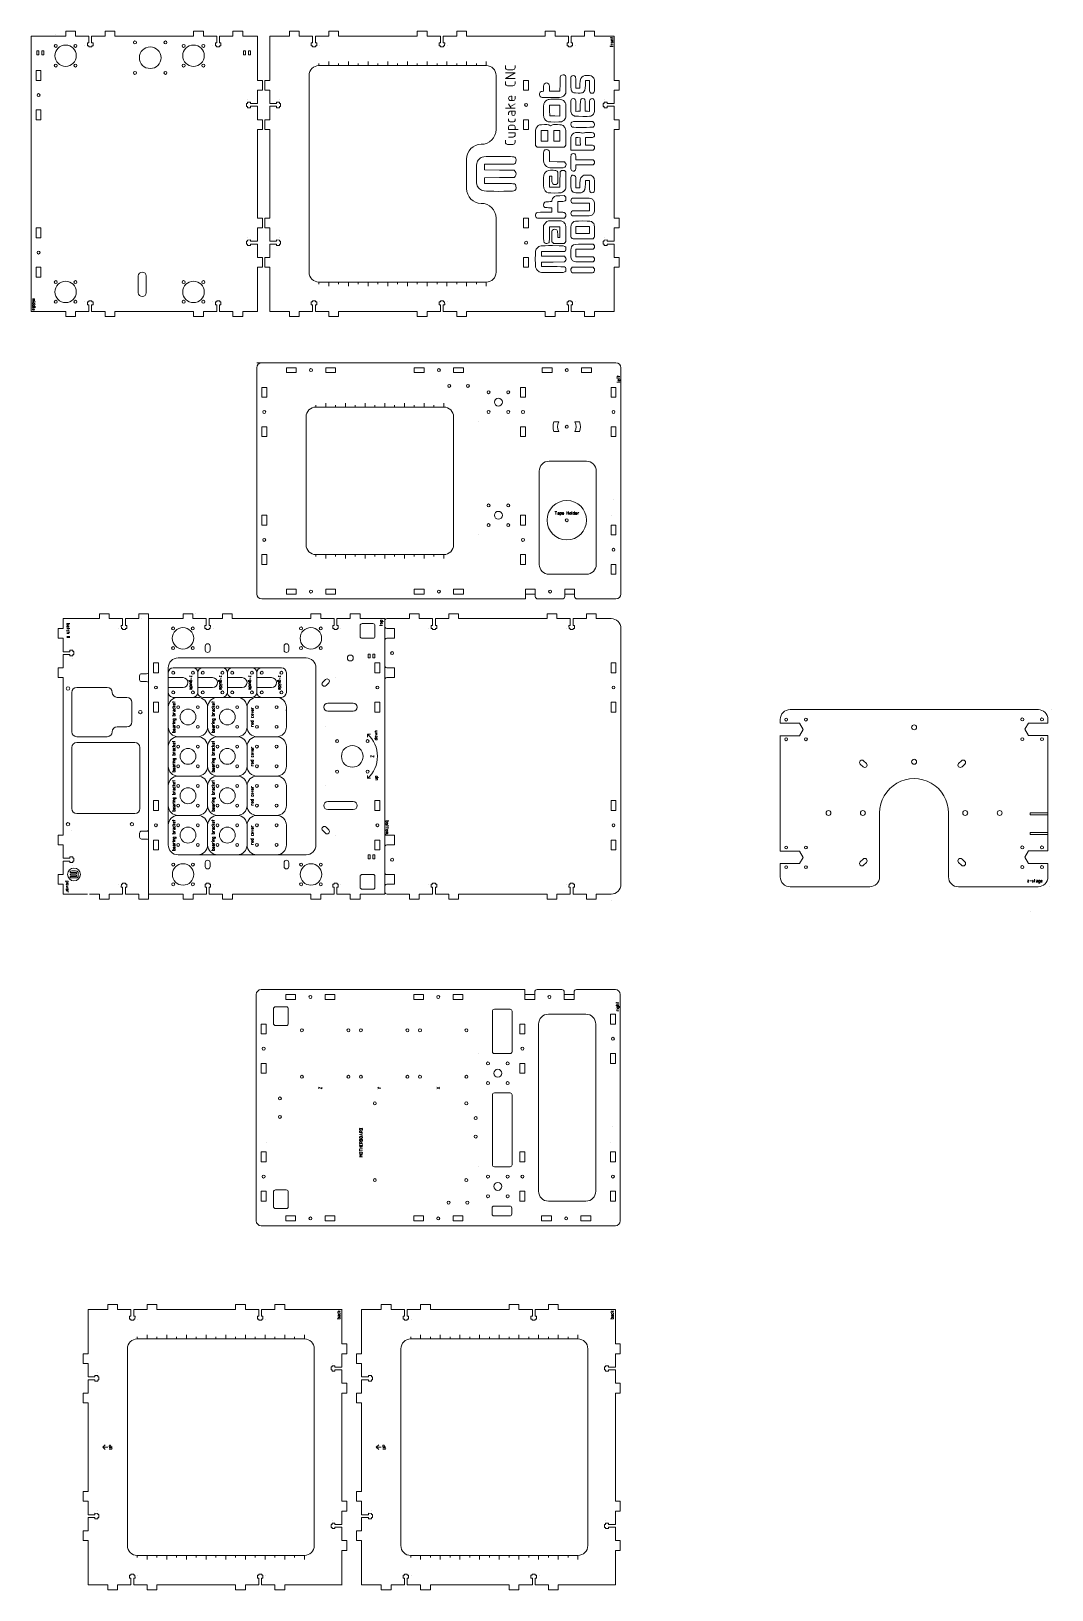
# Model space of a CAD drawing. Header units: millimetres. Extents: x -299 to 738, y -792 to 792.
import ezdxf

# ---------------------------------------------------------------- set-up
doc = ezdxf.new("R2010")
doc.units = ezdxf.units.MM
doc.layers.get('0').update_dxf_attribs({"linetype": 'CONTINUOUS', "lineweight": 0, "true_color": 0x000000})
doc.layers.add('Drawings', color=4, linetype='CONTINUOUS', lineweight=0, true_color=0x00ffff)
doc.layers.add('main-deck', color=7, linetype='CONTINUOUS', lineweight=0, true_color=0x000000)

# ---------------------------------------------------------------- blocks, each defined once
blk = doc.blocks.new('tgrips')
for p, q in [((0, 0), (10, 0)), ((10, 5), (20, 5)), ((10, 0), (10, 5)), ((20, 5), (20, 0)), ((20, 0), (33.6, 0)), ((33.6, 0), (33.6, -7)), ((36.4, -7), (36.4, 0)), ((36.4, 0), (50, 0)), ((50, 5), (60, 5)), ((50, 0), (50, 5)), ((60, 5), (60, 0)), ((60, 0), (70, 0)), ((70, 0), (70, 0)), ((32.2, -7), (32.2, -10)), ((33.6, -7), (32.2, -7)), ((32.2, -10), (33.5, -10)), ((33.5, -10), (33.5, -11)), ((33.5, -11), (36.5, -11)), ((37.8, -7), (36.4, -7)), ((36.5, -10), (37.7, -10)), ((36.5, -11), (36.5, -10)), ((37.8, -7), (37.7, -10)), ((40.5, -10), (40.5, -10))]:
    blk.add_line(p, q)
blk = doc.blocks.new('bearing hole and guides')
for centre, radius in [((-10, 10), 1.5), ((0, 0), 10.9), ((10, 10), 1.5), ((-10, -10), 1.5), ((10, -10), 1.5)]:
    blk.add_circle(centre, radius)
blk = doc.blocks.new('steppernema17')
for centre, radius in [((-15.495, 15.495), 1.5), ((15.495, 15.495), 1.5), ((0, 0), 11), ((-15.495, -15.495), 1.5), ((15.495, -15.495), 1.5)]:
    blk.add_circle(centre, radius)
blk = doc.blocks.new('slot')
for p, q in [((5, 5), (15, 5)), ((5, 5), (5, 0)), ((5, 0), (15, 0)), ((15, 0), (15, 5)), ((45, 5), (45, 0)), ((45, 5), (55, 5)), ((55, 0), (55, 5)), ((45, 0), (55, 0))]:
    blk.add_line(p, q)
blk.add_circle((30, 2.5), 1.5)
blk = doc.blocks.new('m8 holes')
blk.add_line((-20, 20), (-20, 20))
for centre, radius in [((-10, 10), 1.5), ((0, 0), 4), ((10, 10), 1.5), ((-10, -10), 1.5), ((10, -10), 1.5)]:
    blk.add_circle(centre, radius)
blk = doc.blocks.new('stepperdriverboardholes')
for centre in [(-23.62, 23.62), (23.62, 23.62), (-23.62, -23.62), (23.62, -23.62)]:
    blk.add_circle(centre, 1.5)
blk = doc.blocks.new('nut cut outs')
for p, q in [((0, 7.4), (-6.4, 3.7)), ((-6.4, 3.7), (-6.4, -3.7)), ((0, 7.4), (6.4, 3.7)), ((6.4, 3.7), (6.4, -3.7)), ((-6.4, -3.7), (-6.4, -16)), ((6.4, -3.7), (6.4, -16))]:
    blk.add_line(p, q)
for centre in [(-10, 10), (10, 10), (-10, -10), (10, -10)]:
    blk.add_circle(centre, 1.5)
blk = doc.blocks.new('bearingcover')
for centre, radius in [((-10, 10), 1.5), ((0, 0), 8.06), ((10, 10), 1.5), ((-10, -10), 1.5), ((10, -10), 1.5)]:
    blk.add_circle(centre, radius)
for centre, start, end in [((-10, 10), 90, 180), ((10, 10), 0, 90), ((-10, -10), 180, 270), ((10, -10), 270, 0)]:
    blk.add_arc(centre, 10, start, end)
at = {"layer": 'Drawings', "color": 4, "true_color": 0x00ffff}
for p, q in [((-15.6, 16), (-15.6, 13)), ((-6.6, 15.8), (-6.6, 16)), ((1.3, 16), (1.3, 13)), ((10, 16), (10, 13)), ((15, 16), (15, 13)), ((-14.8, 15), (-15.6, 15)), ((-15.6, 13), (-14.8, 13)), ((-14.3, 13.5), (-14.3, 14.5)), ((-13.3, 14.3), (-13.3, 13.5)), ((-13.3, 14), (-12, 14)), ((-12.8, 13), (-12, 13)), ((-12, 14), (-12, 14.3)), ((-10.8, 15), (-10.1, 15)), ((-10.5, 14), (-9.6, 14)), ((-9.6, 13), (-10.5, 13)), ((-9.6, 14.5), (-9.6, 13)), ((-8.6, 13), (-8.6, 15)), ((-8.6, 15), (-8, 15)), ((-6.6, 13), (-6.6, 15)), ((-5.6, 13), (-5.6, 15)), ((-5.6, 15), (-4.8, 15)), ((-4.3, 14.5), (-4.3, 13)), ((-3.3, 14.5), (-3.3, 13.5)), ((-3.3, 12), (-2.5, 12)), ((-2, 15), (-2.8, 15)), ((-2.8, 13), (-2, 13)), ((-2, 12.5), (-2, 15)), ((2.1, 15), (1.3, 15)), ((1.3, 13), (2.1, 13)), ((2.6, 13.5), (2.6, 14.5)), ((3.6, 13), (3.6, 15)), ((3.6, 15), (4.3, 15)), ((5.8, 15), (6.5, 15)), ((6.1, 14), (7, 14)), ((7, 13), (6.1, 13)), ((7, 14.5), (7, 13)), ((8, 14.5), (8, 13.5)), ((9, 15), (8.5, 15)), ((8.5, 13), (9, 13)), ((10, 14.2), (11.3, 15)), ((10.4, 14.4), (11.3, 13)), ((12.3, 14.3), (12.3, 13.5)), ((12.3, 14), (13.6, 14)), ((12.8, 13), (13.6, 13)), ((13.6, 14), (13.6, 14.3)), ((14.6, 15), (15.6, 15))]:
    blk.add_line(p, q, dxfattribs=at)
for centre, radius, start, end in [((-14.8, 14.5), 0.5, 0, 90), ((-14.8, 13.5), 0.5, 270, 0), ((-12.6, 14.3), 0.667, 0, 180), ((-12.8, 13.5), 0.5, 180, 270), ((-10.5, 13.5), 0.5, 90, 270), ((-10.1, 14.5), 0.5, 0, 90), ((-8, 14.7), 0.333, 0, 90), ((-4.8, 14.5), 0.5, 0, 90), ((-2.8, 14.5), 0.5, 90, 180), ((-2.8, 13.5), 0.5, 180, 270), ((-2.5, 12.5), 0.5, 270, 0), ((2.1, 14.5), 0.5, 0, 90), ((2.1, 13.5), 0.5, 270, 0), ((4.3, 14.7), 0.333, 0, 90), ((6.1, 13.5), 0.5, 90, 270), ((6.5, 14.5), 0.5, 0, 90), ((8.5, 14.5), 0.5, 90, 180), ((8.5, 13.5), 0.5, 180, 270), ((13, 14.3), 0.667, 0, 180), ((12.8, 13.5), 0.5, 180, 270)]:
    blk.add_arc(centre, radius, start, end, dxfattribs=at)
blk = doc.blocks.new('yaxiscover')
at = {"color": 4, "true_color": 0x00ffff}
for p, q in [((-3.8, 16.5), (-3.8, 13.5)), ((-9.5, 13.5), (-9.5, 15.5)), ((-9.5, 15.5), (-8.8, 15.5)), ((-7.5, 14.8), (-7.5, 14.2)), ((-6.1, 14.2), (-6.1, 14.8)), ((-5.1, 14), (-5.1, 15)), ((-4.6, 15.5), (-3.8, 15.5)), ((-3.8, 13.5), (-4.6, 13.5)), ((-0.5, 15), (-0.5, 14)), ((0.5, 15.5), (0, 15.5)), ((0, 13.5), (0.5, 13.5)), ((1.5, 14.8), (1.5, 14.2)), ((2.8, 14.2), (2.8, 14.8)), ((3.8, 15.5), (4.5, 13.5)), ((4.5, 13.5), (5.1, 15.5)), ((6.1, 14.8), (6.1, 14)), ((6.1, 14.5), (7.5, 14.5)), ((6.6, 13.5), (7.5, 13.5)), ((7.5, 14.5), (7.5, 14.8)), ((8.5, 13.5), (8.5, 15.5)), ((8.5, 15.5), (9.1, 15.5))]:
    blk.add_line(p, q, dxfattribs=at)
for centre in [(-10, 10), (10, 10), (-10, -10), (10, -10)]:
    blk.add_circle(centre, 1.5)
for centre, start, end in [((-10, 10), 90, 180), ((10, 10), 0, 90), ((-10, -10), 180, 270), ((10, -10), 270, 0)]:
    blk.add_arc(centre, 10, start, end)
for centre, radius, start, end in [((-8.8, 15.2), 0.333, 0, 90), ((-6.8, 14.8), 0.667, 0, 180), ((-6.8, 14.2), 0.667, 180, 0), ((-4.6, 15), 0.5, 90, 180), ((-4.6, 14), 0.5, 180, 270), ((0, 15), 0.5, 90, 180), ((0, 14), 0.5, 180, 270), ((2.1, 14.8), 0.667, 0, 180), ((2.1, 14.2), 0.667, 180, 0), ((6.8, 14.8), 0.667, 0, 180), ((6.6, 14), 0.5, 180, 270), ((9.1, 15.2), 0.333, 0, 90)]:
    blk.add_arc(centre, radius, start, end, dxfattribs=at)
blk = doc.blocks.new('Z stage clamps')
at = {"color": 4, "true_color": 0x00ffff}
for p, q in [((-7, 9), (-5.7, 9)), ((-5.7, 9), (-7, 7)), ((-7, 7), (-5.7, 7)), ((-4.7, 8.3), (-3.3, 8.3)), ((-2.3, 8.5), (-2.3, 7.5)), ((-2.3, 6), (-1.5, 6)), ((-1, 9), (-1.8, 9)), ((-1.8, 7), (-1, 7)), ((-1, 6.5), (-1, 9)), ((0, 9), (0, 7.5)), ((0.5, 7), (1.3, 7)), ((1.3, 7), (1.3, 9)), ((2.3, 9.8), (2.3, 10)), ((2.3, 7), (2.3, 9)), ((3.3, 7.5), (3.3, 8.5)), ((3.8, 9), (4.7, 9)), ((4.7, 7), (3.8, 7)), ((4.7, 10), (4.7, 7)), ((5.7, 8.3), (5.7, 7.5)), ((5.7, 8), (7, 8)), ((6.2, 7), (7, 7)), ((7, 8), (7, 8.3))]:
    blk.add_line(p, q, dxfattribs=at)
for p, q in [((-5, -15), (-5, 0)), ((-5, 0), (-5, 0)), ((5, 0), (5, -15))]:
    blk.add_line(p, q)
for centre in [(-10, 10), (10, 10), (-10, -10), (10, -10)]:
    blk.add_circle(centre, 1.5)
for centre, start, end in [((-10, 10), 90, 180), ((0, 0), 0, 180), ((10, 10), 0, 90), ((-10, -10), 180, 270), ((10, -10), 270, 360)]:
    blk.add_arc(centre, 5, start, end)
for centre, radius, start, end in [((-1.8, 8.5), 0.5, 90, 180), ((-1.8, 7.5), 0.5, 180, 270), ((-1.5, 6.5), 0.5, 270, 0), ((0.5, 7.5), 0.5, 180, 270), ((3.8, 8.5), 0.5, 90, 180), ((3.8, 7.5), 0.5, 180, 270), ((6.3, 8.3), 0.667, 0, 180), ((6.2, 7.5), 0.5, 180, 270)]:
    blk.add_arc(centre, radius, start, end, dxfattribs=at)

msp = doc.modelspace()

# ---------------------------------------------------------------- linework, layer by layer
for p, q in [((-274.3, 787), (-299.4, 787)), ((-299.4, 507), (-299.4, 787)), ((-274.4, 788.7), (-274.4, 788.7)), ((-144.4, 787), (-204.3, 787)), ((-74.4, 787), (-69.4, 787)), ((-69.4, 787), (-69.4, 787)), ((-69.4, 752), (-69.4, 787)), ((-56.9, 787), (-46.9, 787)), ((-56.9, 754.2), (-56.9, 787)), ((23.1, 787), (83.1, 787)), ((153.1, 787), (153.1, 787)), ((213.1, 787), (153.1, 787)), ((283.1, 787), (293.1, 787)), ((293.1, 787), (293.1, 752)), ((-293.5, 768), (-293.5, 772)), ((-293.5, 772), (-291.5, 772)), ((-291.5, 768), (-293.5, 768)), ((-291.5, 772), (-291.5, 768)), ((-288.5, 768), (-288.5, 772)), ((-288.5, 772), (-286.5, 772)), ((-286.5, 768), (-288.5, 768)), ((-286.5, 772), (-286.5, 768)), ((-83.5, 768), (-83.5, 772)), ((-83.5, 772), (-81.5, 772)), ((-81.5, 768), (-83.5, 768)), ((-81.5, 772), (-81.5, 768)), ((-78.5, 768), (-78.5, 772)), ((-78.5, 772), (-76.5, 772)), ((-76.5, 768), (-78.5, 768)), ((-76.5, 772), (-76.5, 768)), ((-299.3, 755.7), (-299.3, 755.7)), ((-56.9, 752), (-56.9, 754.2)), ((-16.9, 547), (-16.9, 747)), ((-6.9, 757), (163.1, 757)), ((173.1, 692), (173.1, 747)), ((-69.4, 682), (-69.4, 612)), ((-56.9, 612), (-56.9, 682)), ((293.1, 682), (293.1, 612)), ((158.1, 677), (158.1, 677)), ((143.1, 632), (143.1, 662)), ((158.1, 617), (158.1, 617)), ((173.1, 547), (173.1, 602)), ((-69.4, 542), (-69.4, 507)), ((-56.9, 542), (-56.9, 507)), ((293.1, 542), (293.1, 507)), ((163.1, 537), (-6.9, 537)), ((-299.4, 507), (-274.3, 507)), ((-144.3, 507), (-204.3, 507)), ((-74.3, 507), (-69.4, 507)), ((-56.9, 507), (-46.9, 507)), ((23.1, 507), (83.1, 507)), ((153.1, 507), (213.1, 507)), ((283.1, 507), (293.1, 507)), ((295, 455), (-70, 455)), ((-70, 450), (-70, 220)), ((-57, 455), (-57, 455)), ((300, 450), (300, 220)), ((-20, 270), (-20, 400)), ((-10, 410), (120, 410)), ((130, 270), (130, 400)), ((231.9, 395), (236.9, 395)), ((231.9, 385), (236.9, 385)), ((253.1, 395), (258.1, 395)), ((253.1, 385), (258.1, 385)), ((265, 355), (227, 355)), ((217, 345), (217, 250)), ((275, 250), (275, 345)), ((292.5, 315.6), (292.5, 315.6)), ((-60, 300), (-60, 300)), ((290, 300), (290, 300)), ((255, 275), (255, 275)), ((120, 260), (-10, 260)), ((227, 240), (265, 240)), ((-65, 215), (203, 215)), ((203, 220), (203, 215)), ((213, 220), (213, 217.5)), ((215.5, 215), (240.5, 215)), ((243, 220), (243, 217.5)), ((253, 220), (253, 217.5)), ((255.5, 215), (295, 215)), ((-239.7, 195), (-267, 195)), ((-187, 195), (-187, 195)), ((-155, 195), (-180, 195)), ((-180, -85), (-180, 195)), ((-132.7, 199.7), (-132.7, 199.7)), ((-132.7, 199.7), (-132.7, 199.7)), ((-25, 195), (-85, 195)), ((60, 195), (45, 195)), ((60, 195), (60, -85)), ((60, 187), (60, 193)), ((62, 195), (75, 195)), ((135, 195), (145, 195)), ((145, 195), (215, 195)), ((285, 195), (290, 195)), ((35, 177), (35, 188)), ((37, 190), (48, 190)), ((48, 175), (37, 175)), ((50, 188), (50, 177)), ((62, 185), (70, 185)), ((70, 175), (62, 175)), ((70, 185), (70, 175)), ((300, -75), (300, 186.3)), ((-122.4, 163), (-122.4, 167)), ((-117.6, 167), (-117.6, 163)), ((-42.4, 163), (-42.4, 167)), ((-37.6, 167), (-37.6, 163)), ((43, 155), (43, 159)), ((43, 159), (45, 159)), ((45, 159), (45, 155)), ((48, 155), (48, 159)), ((48, 159), (50, 159)), ((50, 159), (50, 155)), ((-160, 145), (-160, -35)), ((-155, 145), (-145, 145)), ((-20, 155), (-150, 155)), ((-135, 145), (-145, 145)), ((-135, 145), (-125, 145)), ((-125, 145), (-115, 145)), ((-115, 145), (-95, 145)), ((-95, 145), (-85, 145)), ((-85, 145), (-65, 145)), ((-45, 145), (-65, 145)), ((-10, -35), (-10, 145)), ((45, 155), (43, 155)), ((50, 155), (48, 155)), ((62, 145), (70, 145)), ((70, 145), (70, 135)), ((-189.2, 133), (-189.2, 137)), ((-187.2, 139), (-182, 139)), ((-182, 131), (-187.2, 131)), ((-130, 120), (-130, 140)), ((-100, 120), (-100, 140)), ((-70, 140), (-70, 120)), ((-40, 120), (-40, 140)), ((-3.1, 130.3), (-0.3, 133.1)), ((3.1, 129.7), (0.3, 126.9)), ((10, 135), (10, 135)), ((70, 135), (62, 135)), ((-267, -15), (-267, 125)), ((-258, 120), (-258, 80)), ((-253, 125), (-222, 125)), ((-217, 120), (-217, 120)), ((-202, 115), (-212, 115)), ((-155, 115), (-150, 115)), ((-150, 115), (-130, 115)), ((-125, 115), (-125, 115)), ((-125, 115), (-105, 115)), ((-105, 115), (-95, 115)), ((-95, 115), (-75, 115)), ((-70, 115), (-50, 115)), ((-45, 115), (-50, 115)), ((-197, 92), (-197, 110)), ((-120, 85), (-120, 105)), ((-80, 85), (-80, 105)), ((-40.5, 102), (-40, 102)), ((-40, 85), (-40, 105)), ((2, 109), (28, 109)), ((2, 101), (28, 101)), ((472, 102.5), (724.5, 102.5)), ((738, 102.5), (738, 102.5)), ((-217, 80), (-217, 80)), ((-212, 85), (-202, 85)), ((-197, 90), (-197, 92)), ((0, 85), (0, 85)), ((462, 92.5), (462, 88.8)), ((734, 88.9), (734, 92.5)), ((-258, 64), (-258, 2)), ((-253, 75), (-222, 75)), ((-194, 69), (-253, 69)), ((-189, 2), (-189, 64)), ((-150, 75), (-130, 75)), ((-120, 45), (-120, 65)), ((-110, 75), (-90, 75)), ((-80, 45), (-80, 65)), ((-70, 75), (-50, 75)), ((-40, 45), (-40, 65)), ((462, 76.1), (462, -41.2)), ((734, -26.5), (734, 76.1)), ((546.7, 50.6), (549.6, 47.8)), ((643.3, 47.8), (646.2, 50.6)), ((-150, 35), (-130, 35)), ((-90, 35), (-110, 35)), ((-70, 35), (-50, 35)), ((546.2, 44.4), (543.3, 47.2)), ((649.6, 47.2), (646.7, 44.4)), ((-120, 25), (-120, 5)), ((-80, 5), (-80, 25)), ((-40, 5), (-40, 25)), ((0, 25), (0, 25)), ((2, 9), (28, 9)), ((2, 1), (28, 1)), ((-194, -3), (-253, -3)), ((-150, -5), (-130, -5)), ((-120, -15), (-120, -35)), ((-110, -5), (-90, -5)), ((-80, -35), (-80, -15)), ((-70, -5), (-50, -5)), ((-40, -35), (-40, -15)), ((563, -2.5), (563, -67.5)), ((633, -2.5), (633, -2.5)), ((633, -2.5), (633, -67.5)), ((716, -2.5), (716, -4.5)), ((734, -2.5), (716, -2.5)), ((716, -4.5), (734, -4.5)), ((-258.4, -20), (-258.4, -20)), ((-189.2, -27), (-189.2, -23)), ((-187.2, -21), (-182, -21)), ((-182, -29), (-187.2, -29)), ((-160.1, -21.4), (-160.1, -21.4)), ((-0.3, -23.1), (-3.1, -20.3)), ((0.3, -16.9), (3.1, -19.7)), ((10, -25), (10, -25)), ((62, -25), (70, -25)), ((70, -25), (70, -35)), ((716, -22.5), (716, -24.5)), ((734, -22.5), (716, -22.5)), ((716, -24.5), (734, -24.5)), ((734, -26.5), (734, -41.1)), ((-150, -45), (-20, -45)), ((43, -49), (43, -45)), ((43, -45), (45, -45)), ((45, -45), (45, -49)), ((48, -49), (48, -45)), ((48, -45), (50, -45)), ((50, -45), (50, -49)), ((70, -35), (62, -35)), ((-122.4, -57), (-122.4, -53)), ((-117.6, -53), (-117.6, -57)), ((-42.4, -57), (-42.4, -53)), ((-37.6, -53), (-37.6, -57)), ((45, -49), (43, -49)), ((50, -49), (48, -49)), ((59.9, -52), (59.9, -52)), ((462, -53.9), (462, -67.5)), ((543.3, -52.2), (546.2, -49.4)), ((549.6, -52.8), (546.7, -55.6)), ((646.2, -55.6), (643.3, -52.8)), ((646.7, -49.4), (649.6, -52.2)), ((734, -67.5), (734, -53.9)), ((35, -67), (35, -78)), ((48, -65), (37, -65)), ((50, -78), (50, -67)), ((60, -82.5), (60, -77)), ((62, -65), (70, -65)), ((70, -75), (62, -75)), ((70, -65), (70, -75)), ((472, -77.5), (553, -77.5)), ((643, -77.5), (721, -77.5)), ((721, -77.5), (724, -77.5)), ((736, -77.5), (736, -77.5)), ((-242, -85), (-267, -85)), ((-154.9, -85), (-180, -85)), ((-25, -85), (-84.9, -85)), ((35, -88), (35, -88)), ((37, -80), (48, -80)), ((60, -85), (43, -85)), ((62.5, -85), (75, -85)), ((145, -85), (215, -85)), ((290, -85), (285, -85)), ((290, -91.2), (290, -91.2)), ((716, -102.5), (716, -102.5)), ((-70.6, -187), (-70.6, -417)), ((-65.6, -182), (202.4, -182)), ((202.4, -182), (202.4, -187)), ((212.4, -184.5), (212.4, -187)), ((214.9, -182), (239.9, -182)), ((242.4, -187), (242.4, -184.4)), ((252.4, -187), (252.4, -184.5)), ((254.9, -182), (294.4, -182)), ((299.4, -187), (299.4, -417)), ((-53.1, -216.5), (-53.1, -201.5)), ((-51.1, -199.5), (-40.1, -199.5)), ((-38.1, -201.5), (-38.1, -216.5)), ((169.4, -204), (169.4, -245)), ((187.4, -202), (171.4, -202)), ((189.4, -245), (189.4, -204)), ((-40.1, -218.5), (-51.1, -218.5)), ((216.4, -217), (216.4, -387)), ((264.4, -207), (226.4, -207)), ((274.4, -387), (274.4, -217)), ((171.4, -247), (187.4, -247)), ((169.4, -289), (169.4, -360)), ((187.4, -287), (171.4, -287)), ((189.4, -360), (189.4, -289)), ((291.9, -321.3), (291.9, -321.3)), ((-60.6, -337), (-60.6, -337)), ((289.4, -337), (289.4, -337)), ((171.4, -362), (187.4, -362)), ((-53.1, -402.5), (-53.1, -387.5)), ((-51.1, -385.5), (-40.1, -385.5)), ((-38.1, -387.5), (-38.1, -402.5)), ((-40.1, -404.5), (-51.1, -404.5)), ((169.1, -410), (169.1, -404)), ((187.1, -402), (171.1, -402)), ((189.1, -410), (189.1, -404)), ((226.4, -397), (264.4, -397)), ((-65.6, -422), (294.4, -422)), ((171.1, -412), (187.1, -412)), ((-241.6, -507), (-231.6, -507)), ((-241.6, -530), (-241.6, -507)), ((-229.6, -507), (-221.6, -507)), ((-161.6, -507), (-101.6, -507)), ((-31.6, -507), (16.6, -507)), ((16.4, -507), (16.4, -532)), ((36.4, -507), (46.4, -507)), ((36.4, -530), (36.4, -507)), ((48.4, -507), (56.4, -507)), ((116.4, -507), (176.4, -507)), ((246.4, -507), (294.6, -507)), ((294.4, -507), (294.4, -532)), ((-241.6, -530), (-241.6, -539.7)), ((-191.6, -537), (-21.6, -537)), ((36.4, -530), (36.4, -539.7)), ((86.4, -537), (256.4, -537)), ((-241.6, -542), (-241.6, -539.7)), ((-201.6, -747), (-201.6, -547)), ((-11.6, -547), (-11.6, -747)), ((36.4, -542), (36.4, -539.7)), ((76.4, -747), (76.4, -547)), ((266.4, -547), (266.4, -747)), ((-241.6, -682), (-241.6, -612)), ((16.4, -602), (16.4, -692)), ((36.4, -682), (36.4, -612)), ((294.4, -602), (294.4, -692)), ((-241.6, -752), (-241.6, -764)), ((-21.6, -757), (-191.6, -757)), ((16.4, -752), (16.4, -752)), ((36.4, -752), (36.4, -764)), ((256.4, -757), (86.4, -757)), ((294.4, -752), (294.4, -752)), ((-241.6, -764), (-241.6, -787)), ((16.4, -762), (16.4, -787)), ((36.4, -764), (36.4, -787)), ((294.4, -762), (294.4, -787)), ((-241.6, -787), (-231.6, -787)), ((-161.6, -787), (-101.6, -787)), ((-31.6, -787), (16.6, -787)), ((36.4, -787), (46.4, -787)), ((116.4, -787), (176.4, -787)), ((246.4, -787), (294.6, -787))]:
    msp.add_line(p, q)
at = {"lineweight": 5}
for p, q in [((176.3, 656.8), (161.5, 656.8)), ((161.5, 656.8), (161.5, 653.9)), ((161.5, 653.9), (161.5, 651)), ((161.5, 651), (176.5, 650.8)), ((176.5, 650.8), (191.6, 650.7)), ((191.6, 650.7), (192.6, 649.5)), ((176.5, 643.1), (161.5, 643)), ((161.5, 643), (161.5, 640.1)), ((161.5, 640.1), (161.5, 637.2)), ((161.5, 637.2), (176.3, 637.2)), ((191.6, 643.2), (176.5, 643.1)), ((192.6, 644.4), (191.6, 643.2)), ((193.2, 631.2), (193.2, 631.2))]:
    msp.add_line(p, q, dxfattribs=at)
at = {"color": 4, "true_color": 0x00ffff}
for p, q in [((232.9, 303.9), (234.9, 303.9)), ((233.9, 303.9), (233.9, 300.9)), ((236, 302.9), (236.7, 302.9)), ((236.4, 301.9), (237.2, 301.9)), ((237.2, 300.9), (236.4, 300.9)), ((237.2, 302.4), (237.2, 300.9)), ((239, 302.9), (238.2, 302.9)), ((238.2, 302.9), (238.2, 299.9)), ((238.2, 300.9), (239, 300.9)), ((239.5, 301.4), (239.5, 302.4)), ((240.5, 302.3), (240.5, 301.4)), ((240.5, 301.9), (241.9, 301.9)), ((241, 300.9), (241.9, 300.9)), ((241.9, 301.9), (241.9, 302.3)), ((245.1, 303.9), (245.1, 300.9)), ((245.1, 302.6), (246.8, 302.6)), ((246.8, 300.9), (246.8, 303.9)), ((247.8, 302.3), (247.8, 301.6)), ((249.1, 301.6), (249.1, 302.3)), ((250.1, 303.9), (250.1, 301.3)), ((251.5, 301.4), (251.5, 302.4)), ((252, 302.9), (252.8, 302.9)), ((252.8, 300.9), (252, 300.9)), ((252.8, 303.9), (252.8, 300.9)), ((253.8, 302.3), (253.8, 301.4)), ((253.8, 301.9), (255.1, 301.9)), ((254.3, 300.9), (255.1, 300.9)), ((255.1, 301.9), (255.1, 302.3)), ((256.1, 300.9), (256.1, 302.9)), ((256.1, 302.9), (256.8, 302.9))]:
    msp.add_line(p, q, dxfattribs=at)
for centre, radius in [((125.5, 431.5), 1.5), ((144.5, 431.5), 1.5), ((245, 390), 1.5), ((245, 295), 20), ((245, 295), 1.5), ((67.5, 160), 1.5), ((25, 155), 3), ((-262, 124), 1.75), ((-188.4, 100), 1.75), ((598, 84.5), 2.5), ((598, 49.5), 2.5), ((546, -2.5), 2.5), ((-262, -14), 1.75), ((-197, -14), 1.75), ((511, -2.5), 2.5), ((650, -2.5), 2.5), ((685, -2.5), 2.5), ((67.5, -50), 1.5), ((-46.6, -292.6), 1.5), ((49.9, -297.6), 1.5), ((142.9, -297.6), 1.5), ((-46.6, -311.4), 1.5), ((152.4, -312.6), 1.5), ((152.4, -331.4), 1.5), ((49.9, -375.6), 1.5), ((142.9, -375.6), 1.5), ((124.9, -398.5), 1.5), ((143.9, -398.5), 1.5)]:
    msp.add_circle(centre, radius)
for centre, radius, start, end in [((-6.9, 747), 10, 90, 180), ((163.1, 747), 10, 360, 90), ((158.1, 692), 15, 270, 360), ((158.1, 662), 15, 90, 180), ((158.1, 632), 15, 180, 270), ((158.1, 602), 15, 360, 90), ((-6.9, 547), 10, 180, 270), ((163.1, 547), 10, 270, 360), ((-65, 450), 5, 90, 180), ((295, 450), 5, 360, 90), ((-10, 400), 10, 90, 180), ((120, 400), 10, 360, 90), ((245, 390), 14, 159.0752, 200.9248), ((245, 390), 9.5, 148.2431, 211.7569), ((245, 390), 9.5, 328.2431, 31.7569), ((245, 390), 14, 339.0752, 20.9248), ((227, 345), 10, 90, 180), ((265, 345), 10, 360, 90), ((-10, 270), 10, 180, 270), ((120, 270), 10, 270, 360), ((227, 250), 10, 180, 270), ((265, 250), 10, 270, 360), ((-65, 220), 5, 180, 270), ((215.5, 217.5), 2.5, 180, 270), ((240.5, 217.5), 2.5, 270, 0), ((255.5, 217.5), 2.5, 180, 270), ((295, 220), 5, 270, 360), ((62, 193), 2, 90, 180), ((290, 185), 10, 360, 90), ((37, 188), 2, 90, 180), ((37, 177), 2, 180, 270), ((48, 188), 2, 360, 90), ((48, 177), 2, 270, 360), ((62, 187), 2, 180, 270), ((62, 173), 2, 90, 180), ((-120, 167), 2.4, 360, 180), ((-120, 163), 2.4, 180, 360), ((-40, 167), 2.4, 360, 180), ((-40, 163), 2.4, 180, 360), ((-150, 145), 10, 90, 180), ((-20, 145), 10, 360, 90), ((62, 147), 2, 180, 270), ((-187.2, 137), 2, 90, 180), ((-187.2, 133), 2, 180, 270), ((-182, 141), 2, 270, 360), ((-182, 129), 2, 360, 90), ((-1.4, 128.6), 2.4, 135, 315), ((1.4, 131.4), 2.4, 315, 135), ((62, 133), 2, 90, 180), ((-253, 120), 5, 90, 180), ((-222, 120), 5, 360, 90), ((-212, 120), 5, 180, 270), ((-202, 110), 5, 360, 90), ((2, 105), 4, 90, 270), ((28, 105), 4, 270, 90), ((472, 92.5), 10, 90, 180), ((724, 92.5), 10, 360, 90), ((-253, 80), 5, 180, 270), ((-222, 80), 5, 270, 360), ((-212, 80), 5, 90, 180), ((-202, 90), 5, 270, 360), ((-253, 64), 5, 90, 180), ((-194, 64), 5, 360, 90), ((20, 55), 30.1, 175.2947, 184.7053), ((545, 48.9), 2.4, 45, 225), ((547.9, 46.1), 2.4, 225, 45), ((645, 46.1), 2.4, 135, 315), ((647.9, 48.9), 2.4, 315, 135), ((598, -2.5), 35, 359.9991, 180), ((-253, 2), 5, 180, 270), ((-194, 2), 5, 270, 360), ((2, 5), 4, 90, 270), ((28, 5), 4, 270, 90), ((-187.2, -23), 2, 90, 180), ((-187.2, -27), 2, 180, 270), ((-182, -19), 2, 270, 360), ((-182, -31), 2, 360, 90), ((-1.4, -18.6), 2.4, 45, 225), ((1.4, -21.4), 2.4, 225, 45), ((61.9, -23.1), 1.94, 181.8476, 271.8476), ((-20, -35), 10, 270, 360), ((62, -37), 2, 90, 180), ((-120, -53), 2.4, 360, 180), ((-120, -57), 2.4, 180, 360), ((-40, -53), 2.4, 360, 180), ((-40, -57), 2.4, 180, 360), ((61.9, -63.1), 1.94, 181.8476, 271.8476), ((545, -53.9), 2.4, 135, 315), ((547.9, -51.1), 2.4, 315, 135), ((645, -51.1), 2.4, 45, 225), ((647.9, -53.9), 2.4, 225, 45), ((37, -67), 2, 90, 180), ((37, -78), 2, 180, 270), ((48, -67), 2, 360, 90), ((48, -78), 2, 270, 360), ((62, -77), 2, 90, 180), ((290, -75), 10, 270, 360), ((472, -67.5), 10, 179.9919, 270), ((553, -67.5), 10, 270, 359.9991), ((643, -67.5), 10, 179.9991, 270), ((724, -67.5), 10, 270, 0), ((62.5, -82.5), 2.5, 180, 269.9809), ((-65.6, -187), 5, 90, 180), ((214.9, -184.5), 2.5, 90, 180), ((239.9, -184.5), 2.5, 0.3318, 90), ((254.9, -184.5), 2.5, 90, 180), ((294.4, -187), 5, 360, 90), ((-51.1, -201.5), 2, 90, 180), ((-40.1, -201.5), 2, 360, 90), ((171.4, -204), 2, 90, 180), ((187.4, -204), 2, 360, 90), ((-51.1, -216.5), 2, 180, 270), ((-40.1, -216.5), 2, 270, 360), ((226.4, -217), 10, 90, 180), ((264.4, -217), 10, 360, 90), ((171.4, -245), 2, 180, 270), ((187.4, -245), 2, 270, 360), ((171.4, -289), 2, 90, 180), ((187.4, -289), 2, 360, 90), ((171.4, -360), 2, 180, 270), ((187.4, -360), 2, 270, 360), ((-51.1, -387.5), 2, 90, 180), ((-40.1, -387.5), 2, 360, 90), ((226.4, -387), 10, 180, 270), ((264.4, -387), 10, 270, 360), ((-51.1, -402.5), 2, 180, 270), ((-40.1, -402.5), 2, 270, 360), ((171.1, -404), 2, 90, 180), ((171.1, -410), 2, 180, 270), ((187.1, -404), 2, 360, 90), ((187.1, -410), 2, 270, 360), ((-65.6, -417), 5, 180, 270), ((294.4, -417), 5, 270, 360), ((-191.6, -547), 10, 90, 180), ((-21.6, -547), 10, 360, 90), ((86.4, -547), 10, 90, 180), ((256.4, -547), 10, 360, 90), ((-191.6, -747), 10, 180, 270.0001), ((-21.6, -747), 10, 270, 360), ((86.4, -747), 10, 180, 270.0001), ((256.4, -747), 10, 270, 360)]:
    msp.add_arc(centre, radius, start, end)
for centre, radius, start, end in [((236.4, 301.4), 0.5, 90, 270), ((236.7, 302.4), 0.5, 0, 90), ((239, 302.4), 0.5, 0, 90), ((239, 301.4), 0.5, 270, 0), ((241.2, 302.3), 0.667, 0, 180), ((241, 301.4), 0.5, 180, 270), ((248.5, 302.3), 0.667, 0, 180), ((248.5, 301.6), 0.667, 180, 0), ((250.5, 301.3), 0.333, 180, 270), ((252, 302.4), 0.5, 90, 180), ((252, 301.4), 0.5, 180, 270), ((254.5, 302.3), 0.667, 0, 180), ((254.3, 301.4), 0.5, 180, 270), ((256.8, 302.6), 0.333, 0, 90)]:
    msp.add_arc(centre, radius, start, end, dxfattribs=at)
at = {"lineweight": 5}
for points in [[(153.1, 647), (153.1, 657.6), (153.4, 659.3), (155.9, 661.9)], [(155.9, 661.9), (158.5, 664.6), (159.6, 664.7), (175.8, 664.7)], [(175.8, 664.7), (190.8, 664.7), (192.2, 664.5), (193.2, 662.7)], [(191.7, 657), (191.4, 656.9), (184.4, 656.8), (176.3, 656.8)], [(193.2, 662.7), (194.1, 660.9), (193.3, 657.6), (191.7, 657)], [(192.6, 649.5), (194, 648), (194, 645.9), (192.6, 644.4)], [(156.2, 631.8), (153.4, 634.4), (153.1, 635.9), (153.1, 647)], [(176.3, 637.2), (184.4, 637.2), (191.4, 637), (191.7, 636.9)], [(191.7, 636.9), (193.3, 636.3), (194.1, 632.8), (193.2, 631.2)], [(176.1, 629.2), (160.2, 629.2), (158.8, 629.4), (156.2, 631.8)], [(193.2, 631.2), (192.1, 629.4), (190.6, 629.2), (176.1, 629.2)]]:
    msp.add_open_spline(points, degree=3, dxfattribs=at)
at = {"layer": 'Drawings'}
for p, q in [((289, 785.1), (292, 785.1)), ((289, 777), (289, 777.1)), ((292, 776.5), (289.5, 776.5)), ((290, 784.8), (290, 785.8)), ((290, 782.5), (290, 783.3)), ((292, 782.5), (290, 782.5)), ((290, 778.1), (290, 778.8)), ((292, 778.1), (290, 778.1)), ((290, 776.1), (290, 777.1)), ((290.5, 783.8), (292, 783.8)), ((291.4, 781.5), (290.7, 781.5)), ((290.7, 780.1), (291.4, 780.1)), ((3.1, 761), (3.1, 757)), ((23.1, 761), (23.1, 757)), ((43.1, 761), (43.1, 757)), ((63.1, 761), (63.1, 757)), ((83.1, 761), (83.1, 757)), ((103.1, 761), (103.1, 757)), ((123.1, 761), (123.1, 757)), ((143.1, 761), (143.1, 757)), ((163.1, 761), (163.1, 757)), ((-6.9, 759), (-6.9, 757)), ((13.1, 759), (13.1, 757)), ((33.1, 759), (33.1, 757)), ((53.1, 759), (53.1, 757)), ((73.1, 759), (73.1, 757)), ((93.1, 759), (93.1, 757)), ((113.1, 759), (113.1, 757)), ((133.1, 759), (133.1, 757)), ((153.1, 759), (153.1, 757)), ((-6.9, 537), (-6.9, 535)), ((3.1, 537), (3.1, 533)), ((13.1, 537), (13.1, 535)), ((23.1, 537), (23.1, 533)), ((33.1, 537), (33.1, 535)), ((43.1, 537), (43.1, 533)), ((53.1, 537), (53.1, 535)), ((63.1, 537), (63.1, 533)), ((73.1, 537), (73.1, 535)), ((83.1, 537), (83.1, 533)), ((93.1, 537), (93.1, 535)), ((103.1, 537), (103.1, 533)), ((113.1, 537), (113.1, 535)), ((123.1, 537), (123.1, 533)), ((133.1, 537), (133.1, 535)), ((143.1, 537), (143.1, 533)), ((153.1, 537), (153.1, 535)), ((163.1, 537), (163.1, 533)), ((-298.1, 519.8), (-296.1, 519.8)), ((-296.1, 518.8), (-298.1, 518.8)), ((-296.6, 517.8), (-298.1, 517.8)), ((-298.1, 516.8), (-296.1, 516.8)), ((-298.1, 514.5), (-298.1, 515.3)), ((-295.1, 514.5), (-298.1, 514.5)), ((-298.1, 512.2), (-298.1, 513)), ((-295.1, 512.2), (-298.1, 512.2)), ((-298.1, 509.3), (-298.1, 508.5)), ((-295.1, 511.2), (-297.8, 511.2)), ((-297.6, 515.8), (-296.6, 515.8)), ((-297.6, 513.5), (-296.6, 513.5)), ((-296.8, 509.8), (-297.6, 509.8)), ((-297.1, 509.8), (-297.1, 508.5)), ((-297.1, 508.5), (-296.8, 508.5)), ((-296.1, 519.8), (-296.1, 518.3)), ((-296.1, 515.3), (-296.1, 514.5)), ((-296.1, 513), (-296.1, 512.2)), ((-295.3, 516.8), (-295.1, 516.8)), ((295.9, 441.2), (298.9, 441.2)), ((295.9, 439.7), (295.9, 439.9)), ((295.9, 435.2), (298.6, 435.2)), ((298.9, 439.2), (296.4, 439.2)), ((296.9, 440.9), (296.9, 441.9)), ((296.9, 438.9), (296.9, 439.9)), ((297.9, 437.9), (297.6, 437.9)), ((297.6, 436.5), (298.4, 436.5)), ((297.9, 436.5), (297.9, 437.9)), ((298.9, 437), (298.9, 437.9)), ((-10, 412), (-10, 410)), ((0, 414), (0, 410)), ((10, 412), (10, 410)), ((20, 414), (20, 410)), ((30, 412), (30, 410)), ((40, 414), (40, 410)), ((50, 412), (50, 410)), ((60, 414), (60, 410)), ((70, 412), (70, 410)), ((80, 414), (80, 410)), ((90, 412), (90, 410)), ((100, 414), (100, 410)), ((110, 412), (110, 410)), ((120, 414), (120, 410)), ((-10, 260), (-10, 258)), ((0, 260), (0, 256)), ((10, 260), (10, 258)), ((20, 260), (20, 256)), ((30, 260), (30, 258)), ((40, 260), (40, 256)), ((50, 260), (50, 258)), ((60, 260), (60, 256)), ((70, 260), (70, 258)), ((80, 260), (80, 256)), ((90, 260), (90, 258)), ((100, 260), (100, 256)), ((110, 260), (110, 258)), ((120, 260), (120, 256)), ((55.6, 192.8), (55.6, 192)), ((55.6, 192), (58.6, 192)), ((57.1, 193.3), (56.1, 193.3)), ((57, 191), (56.3, 191)), ((57.6, 192), (57.6, 192.8)), ((54.6, 188), (57.6, 188)), ((55.6, 187.6), (55.6, 188.6)), ((56.3, 189.6), (57, 189.6)), ((50.4, 79.6), (50.4, 80.4)), ((52.4, 79.6), (50.4, 79.6)), ((50.9, 80.9), (52.4, 80.9)), ((42.5, 74.5), (42.5, 77.5)), ((42.5, 77.5), (45.5, 77.5)), ((49.4, 73.2), (52.4, 73.2)), ((52.4, 78.1), (50.4, 78.6)), ((50.4, 76.6), (52.4, 77.1)), ((50.4, 72.4), (50.4, 73.2)), ((51.9, 71.9), (50.9, 71.9)), ((51, 77.6), (52.4, 78.1)), ((52.4, 77.1), (51, 77.6)), ((51.7, 75.6), (51, 75.6)), ((51, 74.2), (51.7, 74.2)), ((52.4, 73.2), (52.4, 72.4)), ((46, 54.3), (46, 55.9)), ((46, 55.9), (49, 54.3)), ((49, 54.3), (49, 55.9)), ((42.5, 35.7), (42.5, 32.7)), ((42.5, 32.7), (45.5, 32.7)), ((50.5, 34.3), (50.5, 33.4)), ((50.5, 33.4), (53.5, 33.4)), ((52.5, 32.4), (50.5, 32.4)), ((52, 34.8), (51, 34.8)), ((52.5, 33.4), (52.5, 34.3)), ((52.5, 31.6), (52.5, 32.4)), ((50.5, 31.1), (52, 31.1)), ((64, -10.6), (61, -10.6)), ((61, -10.6), (61, -11.5)), ((64, -15.6), (61, -15.6)), ((61.5, -12), (62.5, -12)), ((62.3, -13), (61.7, -13)), ((61.7, -14.3), (62.3, -14.3)), ((63, -11.5), (63, -10.6)), ((63, -15.3), (63, -16.3)), ((64, -17.6), (61, -17.6)), ((61, -21.6), (63, -21.6)), ((63, -22.6), (61, -22.6)), ((62.5, -23.6), (61, -23.6)), ((62.3, -19.3), (61.7, -19.3)), ((61.7, -20.6), (62.3, -20.6)), ((63, -17.3), (63, -18.3)), ((63, -21.6), (63, -23.1)), ((-261.8, -71.8), (-264.8, -71.8)), ((-263.8, -71.8), (-263.8, -72.6)), ((-261.8, -76.5), (-263.8, -77)), ((-263.8, -77), (-262.4, -77.5)), ((-262.4, -77.5), (-263.8, -78)), ((-263.8, -78), (-261.8, -78.5)), ((-263.3, -73.1), (-262.3, -73.1)), ((-262.4, -74.1), (-263.1, -74.1)), ((-263.1, -75.5), (-262.4, -75.5)), ((-261.8, -72.6), (-261.8, -71.8)), ((713.2, -70.9), (714.5, -70.9)), ((714.5, -70.9), (713.2, -72.9)), ((713.2, -72.9), (714.5, -72.9)), ((715.5, -71.5), (716.9, -71.5)), ((718.2, -71.7), (718.9, -72)), ((720.2, -70.9), (721.2, -70.9)), ((720.5, -69.9), (720.5, -72.9)), ((722.4, -70.9), (723, -70.9)), ((722.7, -71.9), (723.5, -71.9)), ((723.5, -72.9), (722.7, -72.9)), ((723.5, -71.4), (723.5, -72.9)), ((724.5, -71.4), (724.5, -72.4)), ((724.5, -73.9), (725.4, -73.9)), ((725.9, -70.9), (725, -70.9)), ((725, -72.9), (725.9, -72.9)), ((725.9, -73.4), (725.9, -70.9)), ((726.9, -71.5), (726.9, -72.4)), ((726.9, -71.9), (728.2, -71.9)), ((727.4, -72.9), (728.2, -72.9)), ((728.2, -71.9), (728.2, -71.5)), ((-263.8, -80), (-263.8, -80.8)), ((-263.8, -81.8), (-261.8, -81.8)), ((-262.4, -79.5), (-263.3, -79.5)), ((-262.8, -79.5), (-262.8, -80.8)), ((-262.8, -80.8), (-262.4, -80.8)), ((-261.8, -81.8), (-261.8, -82.5)), ((294.9, -195.5), (297.9, -195.5)), ((294.9, -198.2), (297.9, -198.2)), ((295, -201.5), (294.9, -201.5)), ((295.9, -195.8), (295.9, -194.8)), ((295.9, -198.2), (295.9, -197.3)), ((298.4, -199.2), (295.9, -199.2)), ((295.9, -199.2), (295.9, -200)), ((297.9, -201.5), (295.9, -201.5)), ((295.9, -203.5), (295.9, -202.8)), ((297.9, -203.5), (295.9, -203.5)), ((296.4, -196.8), (297.9, -196.8)), ((296.4, -200.5), (297.4, -200.5)), ((297.9, -200), (297.9, -199.2)), ((298.9, -200.5), (298.9, -199.7)), ((-7.1, -282.8), (-7.1, -281.1)), ((-7.1, -281.1), (-4.1, -282.8)), ((-4.1, -282.8), (-4.1, -281.1)), ((54.2, -282), (52.9, -281)), ((52.9, -283), (54.2, -282)), ((54.2, -282), (55.9, -282)), ((112.9, -283), (115.9, -281)), ((115.9, -283), (112.9, -281)), ((34.4, -323.6), (34.4, -324.6)), ((34.4, -324.6), (37.4, -324.6)), ((34.4, -327.3), (34.4, -326.3)), ((37.4, -327.3), (34.4, -327.3)), ((34.4, -329.3), (37.4, -328.3)), ((37.4, -330.3), (34.4, -329.3)), ((34.4, -332.3), (34.4, -332)), ((36.7, -323), (35.1, -323)), ((35.1, -325.6), (35.4, -325.6)), ((35.1, -331.3), (36.7, -331.3)), ((36.1, -326.3), (37.4, -325.6)), ((36.1, -326.3), (36.1, -327.3)), ((36.6, -330), (36.6, -328.6)), ((37.4, -324.6), (37.4, -323.6)), ((37.4, -332), (37.4, -332.3)), ((34.4, -335.6), (34.4, -334.8)), ((37.4, -335.6), (34.4, -335.6)), ((34.4, -338.3), (34.4, -337.3)), ((37.4, -338.3), (34.4, -338.3)), ((34.4, -339.3), (34.4, -340.6)), ((34.4, -340.6), (37.4, -340.6)), ((37.4, -341.6), (34.4, -341.6)), ((34.4, -343.3), (37.4, -343.3)), ((34.4, -346.3), (34.4, -344.3)), ((34.4, -345.3), (37.4, -345.3)), ((34.4, -348.3), (34.4, -348)), ((36.7, -333), (35.1, -333)), ((35.1, -336.6), (35.4, -336.6)), ((35.1, -347.3), (36.7, -347.3)), ((35.7, -335.6), (35.7, -334.8)), ((35.7, -340.6), (35.7, -339.6)), ((35.7, -343.3), (35.7, -341.6)), ((36.1, -337.3), (37.4, -336.6)), ((36.1, -337.3), (36.1, -338.3)), ((36.5, -334), (36.6, -334)), ((37.4, -334.8), (37.4, -335.6)), ((37.4, -340.6), (37.4, -339.3)), ((37.4, -348), (37.4, -348.3)), ((36.1, -351), (34.4, -350)), ((34.4, -350), (37.4, -350)), ((34.4, -352), (36.1, -351)), ((37.4, -352), (34.4, -352)), ((36.7, -349), (35.1, -349)), ((11.6, -509.9), (14.6, -509.9)), ((11.6, -516.6), (14.6, -516.6)), ((13.5, -509.9), (12.6, -508.6)), ((12.6, -510.9), (12.6, -511.4)), ((12.6, -514.1), (12.6, -513.4)), ((12.6, -515.7), (12.6, -516.6)), ((13.1, -511.9), (14.1, -511.9)), ((13.1, -512.9), (14.6, -512.9)), ((14.1, -515.2), (13.1, -515.2)), ((13.2, -509.4), (14.6, -508.6)), ((13.6, -513.7), (13.6, -512.9)), ((14.6, -511.4), (14.6, -510.9)), ((14.6, -512.9), (14.6, -513.7)), ((14.6, -516.6), (14.6, -515.7)), ((289.6, -509.9), (292.6, -509.9)), ((289.6, -516.6), (292.6, -516.6)), ((291.5, -509.9), (290.6, -508.6)), ((290.6, -510.9), (290.6, -511.4)), ((290.6, -514.1), (290.6, -513.4)), ((290.6, -515.7), (290.6, -516.6)), ((291.1, -511.9), (292.1, -511.9)), ((291.1, -512.9), (292.6, -512.9)), ((292.1, -515.2), (291.1, -515.2)), ((291.2, -509.4), (292.6, -508.6)), ((291.6, -513.7), (291.6, -512.9)), ((292.6, -511.4), (292.6, -510.9)), ((292.6, -512.9), (292.6, -513.7)), ((292.6, -516.6), (292.6, -515.7)), ((-191.6, -535), (-191.6, -537)), ((-181.6, -533), (-181.6, -537)), ((-171.6, -535), (-171.6, -537)), ((-161.6, -533), (-161.6, -537)), ((-151.6, -535), (-151.6, -537)), ((-141.6, -533), (-141.6, -537)), ((-131.6, -535), (-131.6, -537)), ((-121.6, -533), (-121.6, -537)), ((-111.6, -535), (-111.6, -537)), ((-101.6, -533), (-101.6, -537)), ((-91.6, -535), (-91.6, -537)), ((-81.6, -533), (-81.6, -537)), ((-71.6, -535), (-71.6, -537)), ((-61.6, -533), (-61.6, -537)), ((-51.6, -535), (-51.6, -537)), ((-41.6, -533), (-41.6, -537)), ((-31.6, -535), (-31.6, -537)), ((-21.6, -533), (-21.6, -537)), ((86.4, -535), (86.4, -537)), ((96.4, -533), (96.4, -537)), ((106.4, -535), (106.4, -537)), ((116.4, -533), (116.4, -537)), ((126.4, -535), (126.4, -537)), ((136.4, -533), (136.4, -537)), ((146.4, -535), (146.4, -537)), ((156.4, -533), (156.4, -537)), ((166.4, -535), (166.4, -537)), ((176.4, -533), (176.4, -537)), ((186.4, -535), (186.4, -537)), ((196.4, -533), (196.4, -537)), ((206.4, -535), (206.4, -537)), ((216.4, -533), (216.4, -537)), ((226.4, -535), (226.4, -537)), ((236.4, -533), (236.4, -537)), ((246.4, -535), (246.4, -537)), ((256.4, -533), (256.4, -537)), ((-226.6, -647), (-224.1, -644.5)), ((-221.6, -647), (-226.6, -647)), ((-226.6, -647), (-224.1, -649.5)), ((-220.1, -646.5), (-220.1, -645.5)), ((-217.1, -646.5), (-220.1, -646.5)), ((-217.9, -647.5), (-220.1, -647.5)), ((-220.1, -649.1), (-217.9, -649.1)), ((-219.4, -644.8), (-219.1, -644.8)), ((-218.4, -645.5), (-218.4, -646.5)), ((51.4, -647), (53.9, -644.5)), ((56.4, -647), (51.4, -647)), ((51.4, -647), (53.9, -649.5)), ((57.9, -646.5), (57.9, -645.5)), ((60.9, -646.5), (57.9, -646.5)), ((60.1, -647.5), (57.9, -647.5)), ((57.9, -649.1), (60.1, -649.1)), ((58.6, -644.8), (58.9, -644.8)), ((59.6, -645.5), (59.6, -646.5)), ((-191.6, -757), (-191.6, -759)), ((-181.6, -757), (-181.6, -761)), ((-171.6, -757), (-171.6, -759)), ((-161.6, -757), (-161.6, -761)), ((-151.6, -757), (-151.6, -759)), ((-141.6, -757), (-141.6, -761)), ((-131.6, -757), (-131.6, -759)), ((-121.6, -757), (-121.6, -761)), ((-111.6, -757), (-111.6, -759)), ((-101.6, -757), (-101.6, -761)), ((-91.6, -757), (-91.6, -759)), ((-81.6, -757), (-81.6, -761)), ((-71.6, -757), (-71.6, -759)), ((-61.6, -757), (-61.6, -761)), ((-51.6, -757), (-51.6, -759)), ((-41.6, -757), (-41.6, -761)), ((-31.6, -757), (-31.6, -759)), ((-21.6, -757), (-21.6, -761)), ((86.4, -757), (86.4, -759)), ((96.4, -757), (96.4, -761)), ((106.4, -757), (106.4, -759)), ((116.4, -757), (116.4, -761)), ((126.4, -757), (126.4, -759)), ((136.4, -757), (136.4, -761)), ((146.4, -757), (146.4, -759)), ((156.4, -757), (156.4, -761)), ((166.4, -757), (166.4, -759)), ((176.4, -757), (176.4, -761)), ((186.4, -757), (186.4, -759)), ((196.4, -757), (196.4, -761)), ((206.4, -757), (206.4, -759)), ((216.4, -757), (216.4, -761)), ((226.4, -757), (226.4, -759)), ((236.4, -757), (236.4, -761)), ((246.4, -757), (246.4, -759)), ((256.4, -757), (256.4, -761))]:
    msp.add_line(p, q, dxfattribs=at)
at = {"layer": 'Drawings', "color": 4, "true_color": 0x00ffff}
for p, q in [((182.6, 757.1), (182.6, 754.9)), ((182.6, 744), (192.4, 749.5)), ((192.4, 749.5), (182.6, 749.5)), ((184.8, 752.8), (190.2, 752.8)), ((192.4, 754.9), (192.4, 757.1)), ((192.4, 744), (182.6, 744)), ((182.6, 740.8), (182.6, 738.6)), ((184.8, 736.4), (190.2, 736.4)), ((192.4, 738.6), (192.4, 740.8)), ((182.6, 713.8), (192.4, 713.8)), ((188.6, 713.8), (185.9, 718.2)), ((187.7, 715.3), (192.4, 718.2)), ((189.1, 725.8), (188, 725.8)), ((188, 721.5), (190.8, 721.5)), ((189.1, 721.5), (189.1, 725.8)), ((192.4, 723.1), (192.4, 725.8)), ((185.9, 706.8), (185.9, 708.9)), ((185.9, 702.9), (185.9, 701.3)), ((187.5, 710.6), (192.4, 710.6)), ((187.5, 699.7), (190.8, 699.7)), ((189.1, 707.8), (189.1, 710.6)), ((192.4, 710.6), (192.4, 707.8)), ((192.4, 701.3), (192.4, 702.9)), ((182.6, 681.2), (182.6, 679)), ((185.9, 694.8), (185.9, 692.1)), ((185.9, 692.1), (195.7, 692.1)), ((192.4, 688.8), (185.9, 688.8)), ((185.9, 684.4), (190.8, 684.4)), ((190.8, 696.4), (187.5, 696.4)), ((192.4, 692.1), (192.4, 694.8)), ((192.4, 686.1), (192.4, 688.8)), ((192.4, 679), (192.4, 681.2)), ((184.8, 676.8), (190.2, 676.8)), ((-260, 190), (-263, 190)), ((-263, 190), (-263, 189.2)), ((-263, 186.3), (-263, 187.2)), ((-261.5, 186.3), (-263, 186.3)), ((-260, 185), (-263, 185)), ((-263, 182.8), (-263, 182.3)), ((-260, 181.3), (-263, 181.3)), ((-261.5, 180), (-263, 180)), ((-260, 176.8), (-263, 176.8)), ((-260, 175.8), (-263, 175.8)), ((-262.5, 188.7), (-261.5, 188.7)), ((-261.5, 183.3), (-262.5, 183.3)), ((-262, 187.2), (-262, 186.3)), ((-261, 189.2), (-261, 190)), ((-261, 187.5), (-261, 186.8)), ((-261, 185.3), (-261, 184.3)), ((-261, 182.3), (-261, 182.8)), ((-261, 181.3), (-261, 180.5))]:
    msp.add_line(p, q, dxfattribs=at)
at = {"layer": 'Drawings', "color": 4, "lineweight": 5, "true_color": 0x00ffff}
for p, q in [((220, 730.8), (221.3, 731)), ((221.3, 731), (221.4, 734.3)), ((227.4, 734.3), (227.6, 730.9)), ((227.6, 730.9), (232.8, 730.9)), ((232.8, 730.9), (238.1, 730.9)), ((238.1, 730.9), (238.2, 738.4)), ((243.9, 729.1), (243.9, 729.1)), ((254.2, 739.4), (254.2, 734.1)), ((254.2, 734.1), (256.3, 734.1)), ((256.3, 734.1), (258.4, 734.1)), ((258.4, 734.1), (258.4, 738)), ((264, 741.8), (263.9, 737.2)), ((266, 741.8), (264, 741.8)), ((268.1, 741.8), (266, 741.8)), ((268.1, 736.2), (268.1, 741.8)), ((272.6, 729.8), (272.6, 729.8)), ((232.8, 716.7), (227.5, 716.7)), ((227.5, 716.7), (227.6, 711.3)), ((238.1, 716.7), (232.8, 716.7)), ((232.8, 716.7), (232.8, 716.7)), ((238.1, 711.2), (238.1, 716.7)), ((243.2, 719.5), (244.1, 718.2)), ((244.1, 718.2), (244.2, 711.6)), ((254.2, 716.2), (254.2, 710.5)), ((258.6, 710.7), (258.7, 716.6)), ((263.7, 716.5), (263.7, 710.7)), ((268.1, 710.5), (268.1, 716.2)), ((227.6, 711.3), (227.7, 705.9)), ((227.7, 705.9), (232.9, 705.8)), ((232.9, 705.8), (238.1, 705.7)), ((238.1, 705.7), (238.1, 711.2)), ((243.7, 703.6), (243.7, 703.6)), ((254.2, 710.5), (256.4, 710.6)), ((256.4, 710.6), (258.6, 710.7)), ((261.4, 700.3), (271.4, 700.3)), ((263.7, 710.7), (265.9, 710.6)), ((265.9, 710.6), (268.1, 710.5)), ((271.4, 700.3), (272.3, 699.3)), ((272.5, 708.3), (272.5, 708.3)), ((213.2, 675.8), (213.1, 683.3)), ((222.3, 690.9), (219.1, 690.9)), ((219.1, 690.9), (219.1, 685.6)), ((219.1, 685.6), (219.1, 680.3)), ((225.6, 690.9), (222.3, 690.9)), ((222.3, 690.9), (222.3, 690.9)), ((225.6, 685.6), (225.6, 690.9)), ((225.6, 680.3), (225.6, 685.6)), ((227.5, 696.3), (228.6, 695.6)), ((228.6, 695.6), (229.8, 696.3)), ((234.9, 690.9), (231.7, 690.9)), ((231.7, 690.9), (231.7, 685.6)), ((231.7, 685.6), (231.7, 680.3)), ((238.1, 690.9), (234.9, 690.9)), ((234.9, 690.9), (234.9, 690.9)), ((238.1, 685.6), (238.1, 690.9)), ((238.1, 680.3), (238.1, 685.6)), ((244.2, 683.9), (244.2, 676.1)), ((256.4, 683.8), (254.2, 683.9)), ((254.2, 683.9), (254.2, 680)), ((258.6, 683.7), (256.4, 683.8)), ((256.4, 683.8), (256.4, 683.8)), ((258.7, 679.9), (258.6, 683.7)), ((267.8, 683.8), (263.9, 683.8)), ((263.9, 683.8), (263.9, 680)), ((272.9, 695.6), (272.9, 695.6)), ((214.1, 674.9), (213.2, 675.8)), ((214.9, 674), (214.1, 674.9)), ((228.7, 674), (214.9, 674)), ((219.1, 680.3), (222.3, 680.3)), ((222.3, 680.3), (225.6, 680.3)), ((242.4, 674), (228.7, 674)), ((231.7, 680.3), (234.9, 680.3)), ((234.9, 680.3), (238.1, 680.3)), ((243.3, 675.1), (242.4, 674)), ((244.2, 676.1), (243.3, 675.1)), ((243.3, 675.1), (243.3, 675.1)), ((249.1, 671), (249.1, 677.8)), ((260.5, 671), (249.1, 671)), ((254.2, 680), (254.2, 676.1)), ((254.2, 676.1), (256.5, 676.1)), ((256.5, 676.1), (258.8, 676.1)), ((258.8, 676.1), (258.7, 679.9)), ((271.9, 671), (260.5, 671)), ((263.9, 680), (263.9, 676.1)), ((263.9, 676.1), (267.8, 676.1)), ((272.6, 671.8), (271.9, 671)), ((272.6, 671.8), (272.6, 671.8)), ((227.5, 664.7), (227.5, 659.4)), ((227.5, 659.4), (235.1, 659.3)), ((235.1, 659.3), (242.7, 659.2)), ((235.1, 649.6), (236, 648.7)), ((242.7, 659.2), (243.5, 658.3)), ((243.8, 654.5), (243.8, 654.5)), ((254.2, 663.4), (254.2, 661.3)), ((254.2, 661.3), (262.9, 661.3)), ((254.3, 656.1), (254.2, 653.5)), ((263, 656.1), (254.3, 656.1)), ((262.9, 661.3), (271.7, 661.3)), ((271.7, 656.1), (263, 656.1)), ((271.7, 661.3), (272.5, 660.5)), ((272.5, 656.9), (271.7, 656.1)), ((272.5, 656.9), (272.5, 656.9)), ((228.6, 644.5), (227.5, 644.5)), ((227.5, 644.5), (227.5, 639.1)), ((227.5, 639.1), (227.5, 633.6)), ((227.5, 633.6), (232.8, 633.6)), ((229.7, 644.5), (228.6, 644.5)), ((229.8, 641.2), (229.7, 644.5)), ((232.8, 633.6), (238.1, 633.6)), ((236, 637.8), (235.2, 636.9)), ((236, 648.7), (236, 643.2)), ((236, 643.2), (236, 637.8)), ((238.1, 633.6), (238.1, 641.1)), ((254.2, 638.4), (254.2, 632.9)), ((258.4, 632.9), (258.4, 636.7)), ((266, 640.3), (263.9, 640.3)), ((263.9, 640.3), (263.9, 636.7)), ((268.1, 640.3), (266, 640.3)), ((268.1, 635), (268.1, 640.3)), ((238.9, 618.8), (235.9, 618.8)), ((235.9, 618.8), (235.9, 613.4)), ((238, 624.8), (242.3, 624.9)), ((242.3, 624.9), (243.3, 624)), ((243.6, 631.5), (243.6, 631.5)), ((249.9, 621.5), (250.7, 622.3)), ((250.7, 617.1), (249.9, 617.9)), ((250.7, 622.3), (259.8, 622.3)), ((254.2, 632.9), (256.3, 632.9)), ((256.3, 632.9), (258.4, 632.9)), ((272.8, 628.7), (272.8, 628.7)), ((223.1, 608.1), (229.8, 608.1)), ((229.8, 612.6), (226.5, 612.6)), ((229.8, 610.4), (229.8, 612.6)), ((229.8, 608.1), (229.8, 610.4)), ((235.9, 613.4), (235.9, 608.1)), ((235.9, 608.1), (238.6, 608.1)), ((243.5, 602.8), (242.7, 601.8)), ((243.5, 602.8), (243.5, 602.8)), ((249.9, 608.6), (250.7, 609.4)), ((250.7, 604.3), (249.9, 605.1)), ((259.4, 617.1), (250.7, 617.1)), ((250.7, 609.4), (259.4, 609.4)), ((259.8, 604.3), (250.7, 604.3)), ((268.1, 617.1), (259.4, 617.1)), ((259.4, 609.4), (268.1, 609.4)), ((268.1, 613.3), (268.1, 617.1)), ((268.1, 609.4), (268.1, 613.3)), ((272.5, 607.1), (272.5, 607.1)), ((221.4, 586.6), (221.5, 594.4)), ((221.5, 594.4), (222.4, 596)), ((224.8, 598.4), (226.4, 599.3)), ((226.4, 599.3), (232.8, 599.3)), ((227.5, 593), (227.4, 585.2)), ((232.8, 593), (227.5, 593)), ((242.7, 601.8), (228.7, 601.8)), ((232.8, 599.3), (239.3, 599.3)), ((238.1, 593), (232.8, 593)), ((238.1, 587.7), (238.1, 593)), ((238.1, 582.4), (238.1, 587.7)), ((239.3, 599.3), (240.8, 598.4)), ((261.2, 593.6), (254.2, 593.6)), ((254.2, 593.6), (254.2, 589.9)), ((254.2, 589.9), (254.2, 586.2)), ((254.2, 586.2), (261.2, 586.2)), ((268.1, 593.6), (261.2, 593.6)), ((261.2, 593.6), (261.2, 593.6)), ((261.2, 586.2), (268.1, 586.2)), ((268.1, 589.9), (268.1, 593.6)), ((268.1, 586.2), (268.1, 589.9)), ((229.8, 578), (229.8, 583.6)), ((230.7, 577.1), (229.8, 578)), ((231.6, 576.2), (230.7, 577.1)), ((237, 576.2), (231.6, 576.2)), ((235.8, 585.8), (235.9, 582.4)), ((235.9, 582.4), (237, 582.4)), ((237, 582.4), (238.1, 582.4)), ((242.4, 576.2), (237, 576.2)), ((243.3, 577.2), (242.4, 576.2)), ((244.2, 578.1), (243.3, 577.2)), ((243.3, 577.2), (243.3, 577.2)), ((244.2, 585.8), (244.2, 578.1)), ((262.9, 570.4), (254.2, 570.4)), ((254.2, 570.4), (254.2, 566.6)), ((271.7, 580.9), (262.1, 580.8)), ((262.6, 575.6), (271.7, 575.6)), ((271.7, 570.4), (262.9, 570.4)), ((272.5, 581.8), (271.7, 580.9)), ((271.7, 575.6), (272.5, 574.8)), ((272.5, 571.2), (271.7, 570.4)), ((272.5, 581.8), (272.5, 581.8)), ((230.9, 567.9), (219.4, 567.9)), ((219.4, 567.9), (219.4, 565.6)), ((219.4, 565.6), (219.4, 563.4)), ((219.4, 563.4), (231.1, 563.3)), ((231.1, 557.3), (219.4, 557.2)), ((219.4, 557.2), (219.4, 555)), ((219.4, 555), (219.4, 552.7)), ((231.1, 563.3), (242.7, 563.2)), ((242.7, 557.4), (231.1, 557.3)), ((242.7, 563.2), (243.5, 562.3)), ((243.5, 558.3), (242.7, 557.4)), ((254.2, 566.6), (254.2, 562.7)), ((254.2, 562.7), (262.9, 562.7)), ((271.7, 557.5), (262.4, 557.6)), ((262.9, 562.7), (271.7, 562.7)), ((271.7, 562.7), (272.5, 561.9)), ((272.5, 558.3), (271.7, 557.5)), ((272.5, 558.3), (272.5, 558.3)), ((219.4, 552.7), (230.9, 552.7)), ((243.9, 548.1), (243.9, 548.1)), ((249.7, 551.2), (250.4, 552.1)), ((250.7, 546.3), (249.9, 547.1)), ((250.4, 552.1), (261.2, 552.1)), ((261, 546.3), (250.7, 546.3)), ((261.2, 552.1), (271.9, 552.1)), ((271.9, 552.1), (272.6, 551.2)), ((272.9, 547.7), (272.9, 547.7))]:
    msp.add_line(p, q, dxfattribs=at)
at = {"layer": 'Drawings', "lineweight": 5}
for p, q in [((-259.6, -61.8), (-259.6, -61.8)), ((-253.3, -63), (-256.2, -63)), ((-253.3, -63.6), (-253.3, -63)), ((-259.5, -64.5), (-259.3, -64.2)), ((-259.3, -65.7), (-259.5, -65.5)), ((-259.3, -64.2), (-256.3, -64.2)), ((-256.3, -65.8), (-259.3, -65.7)), ((-256.3, -64.2), (-253.3, -64.2)), ((-253.3, -65.8), (-256.3, -65.8)), ((-256.2, -67), (-253.3, -67)), ((-253.3, -64.2), (-253.3, -63.6)), ((-253.3, -66.4), (-253.3, -65.8)), ((-253.3, -67), (-253.3, -66.4))]:
    msp.add_line(p, q, dxfattribs=at)
at = {"layer": 'Drawings'}
msp.add_circle((-255.9, -65), 6.52, dxfattribs=at)
for centre, radius, start, end in [((289.5, 777), 0.5, 180, 270), ((290.5, 783.3), 0.5, 90, 180), ((290.7, 780.8), 0.667, 90, 270), ((290.4, 778.8), 0.333, 90, 180), ((291.4, 780.8), 0.667, 270, 90), ((-297.6, 515.3), 0.5, 90, 180), ((-297.6, 513), 0.5, 90, 180), ((-297.8, 510.8), 0.333, 90, 180), ((-297.6, 509.3), 0.5, 90, 180), ((-296.8, 509.2), 0.667, 270, 90), ((-296.6, 518.3), 0.5, 270, 360), ((-296.6, 515.3), 0.5, 360, 90), ((-296.6, 513), 0.5, 360, 90), ((296.4, 439.7), 0.5, 180, 270), ((297.6, 437.2), 0.667, 90, 270), ((298.4, 437), 0.5, 270, 360), ((298.6, 435.5), 0.333, 270, 360), ((56.1, 192.8), 0.5, 90, 180), ((56.3, 190.3), 0.667, 90, 270), ((57, 190.3), 0.667, 270, 90), ((57.1, 192.8), 0.5, 360, 90), ((50.9, 80.4), 0.5, 90, 180), ((22.5, 55.1), 30.1, 311.8181, 48.1819), ((51, 74.9), 0.667, 90, 270), ((50.9, 72.4), 0.5, 180, 270), ((51.7, 74.9), 0.667, 270, 90), ((51.9, 72.4), 0.5, 270, 360), ((51, 34.3), 0.5, 90, 180), ((52, 34.3), 0.5, 360, 90), ((52, 31.6), 0.5, 270, 360), ((61.5, -11.5), 0.5, 180, 270), ((61.7, -13.6), 0.667, 90, 270), ((62.3, -13.6), 0.667, 270, 90), ((62.5, -11.5), 0.5, 270, 360), ((61.7, -20), 0.667, 90, 270), ((62.3, -20), 0.667, 270, 90), ((62.5, -23.1), 0.5, 270, 360), ((-263.3, -72.6), 0.5, 180, 270), ((-263.1, -74.8), 0.667, 90, 270), ((-262.4, -74.8), 0.667, 270, 90), ((-262.3, -72.6), 0.5, 270, 360), ((718.3, -71.3), 0.4, 108.275, 247.791), ((718.5, -71.5), 1.35, 243.098, 288.276), ((718.6, -72.3), 1.35, 63.0974, 108.276), ((718.8, -72.4), 0.4, 288.275, 67.7912), ((722.7, -72.4), 0.5, 90, 270), ((723, -71.4), 0.5, 0, 90), ((725, -71.4), 0.5, 90, 180), ((725, -72.4), 0.5, 180, 270), ((725.4, -73.4), 0.5, 270, 0), ((727.5, -71.5), 0.667, 0, 180), ((727.4, -72.4), 0.5, 180, 270), ((-263.3, -80), 0.5, 90, 180), ((-262.4, -80.1), 0.667, 270, 90), ((-262.1, -82.5), 0.333, 270, 360), ((296.4, -197.3), 0.5, 90, 180), ((296.4, -200), 0.5, 180, 270), ((296.2, -202.8), 0.333, 90, 180), ((297.4, -200), 0.5, 270, 360), ((298.4, -199.7), 0.5, 360, 90), ((35.1, -323.6), 0.667, 90, 180), ((35.1, -326.3), 0.667, 90, 180), ((35.1, -332), 0.667, 90, 180), ((35.1, -332.3), 0.667, 180, 270), ((35.4, -326.3), 0.667, 360, 90), ((36.7, -323.6), 0.667, 360, 90), ((36.7, -332), 0.667, 360, 90), ((36.7, -332.3), 0.667, 270, 360), ((35.1, -334.8), 0.667, 360, 180), ((35.1, -337.3), 0.667, 90, 180), ((35.1, -348), 0.667, 90, 180), ((35.1, -348.3), 0.667, 180, 270), ((35.4, -337.3), 0.667, 360, 90), ((36.5, -334.8), 0.8, 90, 180), ((36.6, -334.8), 0.8, 360, 90), ((36.7, -348), 0.667, 360, 90), ((36.7, -348.3), 0.667, 270, 360), ((13.1, -511.4), 0.5, 180, 270), ((13.1, -513.4), 0.5, 90, 180), ((13.1, -515.7), 0.5, 90, 180), ((14.1, -513.7), 0.5, 180, 360), ((14.1, -511.4), 0.5, 270, 360), ((14.1, -515.7), 0.5, 360, 90), ((291.1, -511.4), 0.5, 180, 270), ((291.1, -513.4), 0.5, 90, 180), ((291.1, -515.7), 0.5, 90, 180), ((292.1, -513.7), 0.5, 180, 360), ((292.1, -511.4), 0.5, 270, 360), ((292.1, -515.7), 0.5, 360, 90), ((-219.4, -645.5), 0.667, 90, 180), ((-219.1, -645.5), 0.667, 360, 90), ((-217.9, -648.3), 0.833, 270, 90), ((58.6, -645.5), 0.667, 90, 180), ((58.9, -645.5), 0.667, 360, 90), ((60.1, -648.3), 0.833, 270, 90)]:
    msp.add_arc(centre, radius, start, end, dxfattribs=at)
at = {"layer": 'Drawings', "color": 4, "true_color": 0x00ffff}
for centre, radius, start, end in [((184.8, 754.9), 2.18, 180, 270), ((190.2, 754.9), 2.18, 270, 360), ((184.8, 738.6), 2.18, 180, 270), ((190.2, 738.6), 2.18, 270, 360), ((188, 723.6), 2.18, 90, 270), ((190.8, 723.1), 1.63, 270, 360), ((187.5, 708.9), 1.63, 90, 180), ((187.5, 701.3), 1.63, 180, 270), ((190.8, 707.8), 1.63, 180, 360), ((190.8, 701.3), 1.63, 270, 360), ((187.5, 694.8), 1.63, 90, 180), ((190.8, 694.8), 1.63, 360, 90), ((190.8, 686.1), 1.63, 270, 360), ((184.8, 679), 2.18, 180, 270), ((190.2, 679), 2.18, 270, 360), ((-262.5, 189.2), 0.5, 180, 270), ((-262.5, 187.2), 0.5, 360, 180), ((-262.5, 182.8), 0.5, 90, 180), ((-261.5, 189.2), 0.5, 270, 360), ((-261.5, 186.8), 0.5, 270, 360), ((-261.5, 182.8), 0.5, 360, 90), ((-261.5, 180.5), 0.5, 270, 360)]:
    msp.add_arc(centre, radius, start, end, dxfattribs=at)
at = {"layer": 'Drawings', "color": 4, "lineweight": 5, "true_color": 0x00ffff}
for points in [[(238.2, 738.4), (238.3, 745.9), (238.3, 746), (239.1, 746.8)], [(239.1, 746.8), (240.1, 747.8), (242.2, 747.9), (243.3, 747)], [(243.3, 747), (244.1, 746.4), (244.1, 746.4), (244.1, 738.2)], [(249.1, 738.7), (249.1, 744), (249.1, 745.2), (249.5, 745.8)], [(249.5, 745.8), (250.5, 747.3), (253.1, 747.1), (253.9, 745.5)], [(253.9, 745.5), (254.1, 745), (254.2, 742.7), (254.2, 739.4)], [(258.4, 738), (258.5, 743.5), (259.1, 745.1), (261.8, 746.4)], [(261.8, 746.4), (263.4, 747.1), (268.2, 747.2), (269.8, 746.5)], [(269.8, 746.5), (271, 746), (272.4, 744.6), (272.9, 743.3)], [(219, 724.8), (217.2, 725.4), (216.6, 728.7), (218.1, 730.1)], [(218.1, 730.1), (218.5, 730.4), (219.3, 730.7), (220, 730.8)], [(221.4, 734.3), (221.5, 737.6), (221.6, 737.7), (222.4, 738.5)], [(222.4, 738.5), (223, 739), (223.7, 739.3), (224.4, 739.3)], [(224.4, 739.3), (225.1, 739.3), (225.9, 739), (226.4, 738.5)], [(226.4, 738.5), (227.3, 737.7), (227.3, 737.6), (227.4, 734.3)], [(243.9, 729.1), (243.3, 727.4), (242, 726), (240.4, 725.3)], [(244.1, 738.2), (244.2, 733.1), (244.1, 729.7), (243.9, 729.1)], [(249.9, 731.3), (249.3, 732.1), (249.2, 732.7), (249.1, 738.7)], [(256.5, 729.1), (252, 729.1), (251.4, 729.3), (249.9, 731.3)], [(261.5, 729.8), (260.7, 729.2), (260.2, 729.1), (256.5, 729.1)], [(263.9, 737.2), (263.7, 732.2), (263.4, 731.2), (261.5, 729.8)], [(268.8, 729.8), (268.1, 730.6), (268.1, 731.1), (268.1, 736.2)], [(270.7, 728.9), (269.7, 728.9), (269.3, 729.1), (268.8, 729.8)], [(272.6, 729.8), (272.1, 729.1), (271.6, 728.9), (270.7, 728.9)], [(273.2, 736.5), (273.2, 731.1), (273.2, 730.6), (272.6, 729.8)], [(272.9, 743.3), (273.1, 742.8), (273.2, 739.9), (273.2, 736.5)], [(229.4, 724.6), (224.2, 724.6), (219.5, 724.7), (219, 724.8)], [(221.8, 704.3), (221.2, 706.1), (221.2, 716.3), (221.8, 718.1)], [(221.8, 718.1), (222.3, 719.9), (224.4, 721.9), (226.2, 722.5)], [(226.2, 722.5), (227.3, 722.7), (229.5, 722.8), (233.7, 722.8)], [(240.4, 725.3), (239, 724.6), (238.4, 724.6), (229.4, 724.6)], [(233.7, 722.8), (239.6, 722.7), (239.6, 722.6), (241, 721.8)], [(241, 721.8), (241.7, 721.3), (242.7, 720.3), (243.2, 719.5)], [(249.1, 716), (249.1, 721.7), (249.1, 722.2), (249.7, 722.8)], [(249.8, 708.3), (249.1, 709.7), (249.1, 710.2), (249.1, 716)], [(249.7, 722.8), (250.7, 723.8), (252.7, 723.7), (253.6, 722.6)], [(253.6, 722.6), (254.2, 721.8), (254.2, 721.3), (254.2, 716.2)], [(258.7, 716.6), (258.9, 723.3), (259, 723.5), (261.3, 723.5)], [(261.3, 723.5), (263.4, 723.5), (263.6, 723.1), (263.7, 716.5)], [(268.1, 716.2), (268.1, 721.3), (268.1, 721.8), (268.8, 722.6)], [(268.8, 722.6), (269.7, 723.8), (271.6, 723.8), (272.6, 722.6)], [(273.2, 715.7), (273.2, 710.1), (273.2, 709.6), (272.5, 708.3)], [(272.6, 722.6), (273.2, 721.8), (273.2, 721.3), (273.2, 715.7)], [(214.8, 694.8), (216.6, 696.8), (217.5, 697), (222.3, 697)], [(226.1, 700), (224.5, 700.4), (222.3, 702.6), (221.8, 704.3)], [(222.3, 697), (226.1, 697), (226.5, 697), (227.5, 696.3)], [(239.5, 700), (237.9, 699.5), (227.7, 699.5), (226.1, 700)], [(229.8, 696.3), (230.8, 697.1), (231.1, 697.1), (235.4, 697)], [(235.4, 697), (239.8, 696.9), (240, 696.9), (241.3, 696)], [(243.7, 703.6), (242.9, 702), (241.1, 700.4), (239.5, 700)], [(244.2, 711.6), (244.2, 705.7), (244.2, 704.8), (243.7, 703.6)], [(250.8, 694.4), (249.4, 694.7), (248.7, 697.1), (249.4, 698.8)], [(249.4, 698.8), (250.1, 700.2), (250.8, 700.3), (261.4, 700.3)], [(252, 706.1), (250.9, 706.7), (250.3, 707.3), (249.8, 708.3)], [(261.2, 705.4), (253.8, 705.4), (253.3, 705.5), (252, 706.1)], [(270.4, 706.2), (269, 705.4), (268.7, 705.4), (261.2, 705.4)], [(272.5, 708.3), (272, 707.4), (271.3, 706.7), (270.4, 706.2)], [(272.3, 699.3), (273.3, 698.3), (273.5, 696.9), (272.9, 695.6)], [(213.1, 683.3), (213, 691.8), (213.1, 692.9), (214.8, 694.8)], [(241.3, 696), (242.1, 695.4), (242.9, 694.4), (243.4, 693.4)], [(243.4, 693.4), (244.2, 691.8), (244.2, 691.7), (244.2, 683.9)], [(249.1, 677.8), (249.1, 684.4), (249.1, 684.8), (249.8, 686.1)], [(249.8, 686.1), (250.9, 688.2), (252.6, 689), (256.1, 689)], [(271.7, 694.5), (270.9, 694.1), (252.1, 694), (250.8, 694.4)], [(256.1, 689), (257.8, 689), (259.2, 688.8), (259.9, 688.5)], [(259.9, 688.5), (261, 688.1), (261.2, 688.1), (262.2, 688.5)], [(262.2, 688.5), (263.1, 688.9), (264.2, 689), (267.7, 688.9)], [(267.7, 688.9), (271.8, 688.8), (272, 688.8), (272.6, 688.1)], [(272.5, 684.6), (271.7, 683.9), (271.5, 683.8), (267.8, 683.8)], [(272.9, 695.6), (272.7, 695.2), (272.2, 694.7), (271.7, 694.5)], [(272.6, 688.1), (273.5, 687), (273.4, 685.6), (272.5, 684.6)], [(221.7, 658), (221.2, 659.7), (221.3, 669.2), (221.7, 670.1)], [(221.7, 670.1), (222.3, 671.2), (223, 671.6), (224.5, 671.6)], [(224.5, 671.6), (225.6, 671.6), (226.1, 671.4), (226.7, 670.8)], [(226.7, 670.8), (227.5, 670), (227.5, 669.9), (227.5, 664.7)], [(249.1, 658.7), (249.1, 664.6), (249.2, 666.1), (249.6, 666.7)], [(249.6, 666.7), (250.6, 668.1), (253.1, 667.8), (253.9, 666.2)], [(253.9, 666.2), (254.1, 665.8), (254.2, 664.5), (254.2, 663.4)], [(267.8, 676.1), (271.5, 676.1), (271.7, 676.1), (272.5, 675.3)], [(272.5, 675.3), (273.4, 674.3), (273.5, 672.9), (272.6, 671.8)], [(225.6, 653.6), (224.1, 654.3), (222.1, 656.4), (221.7, 658)], [(223.5, 648.6), (225.2, 650.3), (227.1, 650.8), (231.3, 650.6)], [(233.8, 653), (228.3, 653.1), (226.4, 653.2), (225.6, 653.6)], [(231.3, 650.6), (234, 650.5), (234.3, 650.4), (235.1, 649.6)], [(243.8, 654.5), (243.1, 653.1), (241.6, 652.8), (233.8, 653)], [(238.1, 641.1), (238.1, 648.7), (238.1, 648.7), (238.9, 649.6)], [(238.9, 649.6), (239.5, 650.3), (239.9, 650.5), (241.2, 650.5)], [(241.2, 650.5), (242.4, 650.5), (242.8, 650.3), (243.5, 649.6)], [(243.5, 658.3), (244.3, 657.3), (244.5, 655.8), (243.8, 654.5)], [(243.5, 649.6), (244.2, 648.7), (244.2, 648.7), (244.2, 640.7)], [(249.7, 650.5), (249.1, 651.3), (249.1, 651.8), (249.1, 658.7)], [(253.3, 650.3), (252.2, 649.4), (250.6, 649.5), (249.7, 650.5)], [(254.2, 653.5), (254.1, 651.3), (254, 650.8), (253.3, 650.3)], [(272.5, 660.5), (273, 660), (273.2, 659.3), (273.2, 658.7)], [(273.2, 658.7), (273.2, 658.1), (273, 657.4), (272.5, 656.9)], [(221.4, 638.8), (221.4, 645.4), (221.7, 646.8), (223.5, 648.6)], [(223.2, 629.6), (221.7, 631.3), (221.4, 632.8), (221.4, 638.8)], [(230.8, 636.9), (230, 637.7), (229.9, 638), (229.8, 641.2)], [(235.2, 636.9), (234, 635.7), (232, 635.7), (230.8, 636.9)], [(244.2, 640.7), (244.2, 633.7), (244.2, 632.6), (243.6, 631.5)], [(249.1, 638.1), (249.1, 643.5), (249.1, 644.2), (249.7, 644.9)], [(250.5, 629.4), (249.2, 630.8), (249.1, 631.8), (249.1, 638.1)], [(249.7, 644.9), (250.6, 646), (252.5, 645.9), (253.5, 644.7)], [(253.5, 644.7), (254.2, 643.9), (254.2, 643.7), (254.2, 638.4)], [(258.4, 636.7), (258.4, 638.8), (258.6, 641.1), (258.8, 641.8)], [(258.8, 641.8), (259.2, 643.4), (260.8, 645), (262.5, 645.5)], [(263.9, 636.7), (263.9, 631.3), (263.3, 629.7), (261, 628.3)], [(262.5, 645.5), (264, 645.9), (267.9, 645.9), (269.4, 645.5)], [(268.5, 628.9), (268.2, 629.4), (268.1, 631.8), (268.1, 635)], [(269.4, 645.5), (270.7, 645.1), (272.4, 643.5), (272.9, 642.2)], [(272.9, 642.2), (273.4, 640.8), (273.4, 629.3), (272.8, 628.7)], [(222.7, 612.9), (221.2, 613.7), (221, 616.8), (222.4, 618)], [(222.4, 618), (222.9, 618.5), (223.7, 618.6), (226.4, 618.7)], [(232.7, 627.5), (226.1, 627.5), (225, 627.7), (223.2, 629.6)], [(226.4, 618.7), (229.6, 618.8), (229.8, 618.9), (229.8, 619.5)], [(229.8, 619.5), (229.8, 620.9), (231, 622.9), (232.4, 623.8)], [(232.4, 623.8), (233.7, 624.7), (233.9, 624.7), (238, 624.8)], [(242.1, 629.3), (240.3, 627.7), (239.3, 627.5), (232.7, 627.5)], [(243.9, 620.3), (243.4, 619.1), (242.3, 618.8), (238.9, 618.8)], [(243.6, 631.5), (243.3, 630.8), (242.6, 629.8), (242.1, 629.3)], [(243.3, 624), (244.3, 622.9), (244.5, 621.7), (243.9, 620.3)], [(249.1, 619.7), (249.1, 620.4), (249.4, 621), (249.9, 621.5)], [(249.9, 617.9), (249.4, 618.4), (249.1, 619.1), (249.1, 619.7)], [(256.5, 627.6), (252.9, 627.6), (251.9, 627.9), (250.5, 629.4)], [(261, 628.3), (260.1, 627.7), (259.3, 627.6), (256.5, 627.6)], [(259.8, 622.3), (268.6, 622.3), (269, 622.3), (270.3, 621.6)], [(272.8, 628.7), (271.8, 627.2), (269.2, 627.4), (268.5, 628.9)], [(270.3, 621.6), (271.4, 621.1), (272, 620.4), (272.5, 619.4)], [(272.5, 619.4), (273.2, 618.1), (273.2, 617.6), (273.2, 613.3)], [(214, 602.5), (213.1, 603.3), (212.8, 605.1), (213.4, 606.4)], [(213.4, 606.4), (214.2, 607.9), (215.3, 608.1), (223.1, 608.1)], [(228.7, 601.8), (215.4, 601.8), (214.6, 601.9), (214, 602.5)], [(226.5, 612.6), (224.7, 612.6), (223, 612.8), (222.7, 612.9)], [(238.6, 608.1), (240.3, 608.1), (241.8, 607.9), (242.5, 607.7)], [(242.5, 607.7), (244.3, 606.9), (244.8, 604.4), (243.5, 602.8)], [(249.1, 606.8), (249.1, 607.5), (249.4, 608.1), (249.9, 608.6)], [(249.9, 605.1), (249.4, 605.6), (249.1, 606.2), (249.1, 606.8)], [(270.4, 605), (269, 604.3), (268.7, 604.3), (259.8, 604.3)], [(272.5, 607.1), (272, 606.2), (271.3, 605.5), (270.4, 605)], [(273.2, 613.3), (273.2, 609), (273.2, 608.4), (272.5, 607.1)], [(222.9, 576.6), (221.5, 577.2), (221.3, 578.2), (221.4, 586.6)], [(222.4, 596), (223, 596.9), (223.9, 597.8), (224.8, 598.4)], [(229.8, 583.6), (229.8, 589.1), (229.8, 589.2), (230.5, 589.9)], [(230.5, 589.9), (231.6, 591), (233.6, 591), (234.8, 590)], [(234.8, 590), (235.7, 589.2), (235.7, 589), (235.8, 585.8)], [(240.8, 598.4), (243.9, 596.5), (244.2, 595.4), (244.2, 585.8)], [(249.1, 588.5), (249.1, 595.3), (249.3, 596.1), (251, 597.6)], [(249.7, 581.8), (249.1, 582.4), (249.1, 582.9), (249.1, 588.5)], [(251, 597.6), (252.6, 598.9), (253.9, 599.1), (261.2, 599.1)], [(261.2, 599.1), (268.4, 599.1), (269.8, 598.9), (271.3, 597.6)], [(271.3, 597.6), (273.1, 596.1), (273.2, 595.3), (273.2, 588.7)], [(273.2, 588.7), (273.2, 582.8), (273.2, 582.7), (272.5, 581.8)], [(213, 560.3), (213, 568.5), (213.2, 569.8), (215.1, 571.8)], [(215.1, 571.8), (217.2, 573.9), (218, 574), (230.5, 574)], [(226.6, 576.8), (225.7, 576.2), (224.1, 576), (222.9, 576.6)], [(227.4, 585.2), (227.3, 577.5), (227.3, 577.5), (226.6, 576.8)], [(230.5, 574), (242.1, 574), (243.1, 573.9), (243.9, 572.4)], [(243.9, 572.4), (244.6, 571.1), (244, 568.5), (242.8, 568.1)], [(249.1, 566.4), (249.1, 571.4), (249.3, 572.3), (250.6, 573.8)], [(251.4, 580.9), (250.8, 581), (250.1, 581.4), (249.7, 581.8)], [(250.6, 573.8), (252.3, 575.5), (252.8, 575.6), (262.6, 575.6)], [(262.1, 580.8), (256.8, 580.8), (252, 580.8), (251.4, 580.9)], [(272.5, 574.8), (273, 574.3), (273.2, 573.6), (273.2, 573)], [(273.2, 573), (273.2, 572.4), (273, 571.7), (272.5, 571.2)], [(215.4, 548.6), (213.2, 550.6), (213, 551.8), (213, 560.3)], [(242.8, 568.1), (242.5, 567.9), (237.1, 567.9), (230.9, 567.9)], [(243.5, 562.3), (244.5, 561.1), (244.5, 559.5), (243.5, 558.3)], [(249.8, 560.4), (249.1, 561.7), (249.1, 562.2), (249.1, 566.4)], [(251.8, 558.3), (251.1, 558.7), (250.3, 559.5), (249.8, 560.4)], [(262.4, 557.6), (253.4, 557.6), (253.1, 557.6), (251.8, 558.3)], [(272.5, 561.9), (273, 561.4), (273.2, 560.8), (273.2, 560.1)], [(273.2, 560.1), (273.2, 559.5), (273, 558.8), (272.5, 558.3)], [(230.7, 546.6), (218.4, 546.6), (217.4, 546.7), (215.4, 548.6)], [(243.9, 548.1), (243.1, 546.7), (241.9, 546.6), (230.7, 546.6)], [(230.9, 552.7), (237.1, 552.7), (242.5, 552.6), (242.8, 552.5)], [(242.8, 552.5), (244, 552.1), (244.6, 549.4), (243.9, 548.1)], [(249.9, 547.1), (248.9, 548.1), (248.8, 550), (249.7, 551.2)], [(272, 546.6), (271.6, 546.4), (267.7, 546.3), (261, 546.3)], [(272.9, 547.7), (272.8, 547.3), (272.3, 546.8), (272, 546.6)], [(272.6, 551.2), (273.3, 550.3), (273.4, 548.9), (272.9, 547.7)]]:
    msp.add_open_spline(points, degree=3, dxfattribs=at)
at = {"layer": 'Drawings', "lineweight": 5}
for points in [[(-259.3, -63), (-259.6, -62.9), (-259.8, -62.2), (-259.6, -61.8)], [(-259.6, -61.8), (-259.4, -61.5), (-259.1, -61.4), (-256.2, -61.4)], [(-256.2, -63), (-257.9, -63), (-259.3, -63), (-259.3, -63)], [(-256.2, -61.4), (-253, -61.4), (-252.7, -61.5), (-252.2, -62)], [(-252.2, -62), (-251.7, -62.5), (-251.6, -62.8), (-251.6, -65)], [(-259.5, -65.5), (-259.8, -65.2), (-259.8, -64.8), (-259.5, -64.5)], [(-259.6, -68.1), (-259.8, -67.8), (-259.6, -67.1), (-259.3, -67)], [(-256.1, -68.5), (-259.1, -68.5), (-259.4, -68.5), (-259.6, -68.1)], [(-259.3, -67), (-259.3, -67), (-257.9, -67), (-256.2, -67)], [(-252.2, -68), (-252.7, -68.5), (-252.9, -68.5), (-256.1, -68.5)], [(-251.6, -65), (-251.6, -67.1), (-251.7, -67.5), (-252.2, -68)]]:
    msp.add_open_spline(points, degree=3, dxfattribs=at)
at = {"layer": 'main-deck'}
for p, q in [((-190.5, 543.2), (-190.5, 526.2)), ((-182.5, 526.2), (-182.5, 543.2))]:
    msp.add_line(p, q, dxfattribs=at)
for centre, start, end in [((-186.5, 543.2), 360, 180), ((-186.5, 526.2), 180, 360)]:
    msp.add_arc(centre, 4, start, end, dxfattribs=at)

# ---------------------------------------------------------------- block references
at = {"yscale": -1}
for name, p, rotation in [('tgrips', (-204.3, 787), 180), ('tgrips', (-74.4, 787), 180), ('steppernema17', (-178.4, 765), 90), ('tgrips', (-69.4, 682), 90), ('tgrips', (293.1, 682), 90), ('tgrips', (-69.4, 542), 90), ('tgrips', (293.1, 542), 90), ('tgrips', (-46.9, 507), 360), ('tgrips', (83.1, 507), 360), ('tgrips', (213.1, 507), 359.9999999999987), ('slot', (290, 375), 90), ('slot', (290, 235), 90), ('tgrips', (-267, 195), 270), ('tgrips', (-170, 195), 179.99999999999866), ('tgrips', (145, 195), 180), ('tgrips', (285, 195), 180), ('tgrips', (-267, -15), 270), ('tgrips', (-154.9, -85), 360), ('tgrips', (-25, -85), 360), ('slot', (202.4, -212), 270), ('slot', (289.4, -262), 90), ('m8 holes', (174.9, -267), 270), ('slot', (202.4, -342), 270), ('slot', (289.4, -402), 90), ('m8 holes', (174.9, -382), 270), ('tgrips', (16.4, -602), 90), ('tgrips', (294.4, -602), 90), ('tgrips', (16.4, -762), 90), ('tgrips', (294.4, -762), 90), ('tgrips', (-231.6, -787), 360), ('tgrips', (-101.6, -787), 360), ('tgrips', (46.4, -787), 360), ('tgrips', (176.4, -787), 360)]:
    msp.add_blockref(name, p, dxfattribs=dict(at, rotation=rotation))
for name, p, rotation in [('tgrips', (213.1, 787), 360), ('bearing hole and guides', (-264.4, 767), 180), ('bearing hole and guides', (-134.4, 767), 180), ('tgrips', (-46.9, 787), 360), ('tgrips', (83.1, 787), 360), ('slot', (-294.4, 757), 270), ('tgrips', (-56.9, 682), 90), ('slot', (206.1, 687), 90), ('tgrips', (-56.9, 542), 90), ('slot', (206.1, 547), 90), ('slot', (-294.4, 597), 270), ('bearing hole and guides', (-264.4, 527), 180), ('bearing hole and guides', (-134.4, 527), 180), ('tgrips', (-204.3, 507), 180), ('tgrips', (-74.3, 507), 180), ('slot', (15, 450), 180), ('slot', (145, 450), 180), ('slot', (275, 450), 180), ('slot', (-60, 375), 90), ('slot', (203, 375), 90), ('m8 holes', (175.5, 415), 90), ('m8 holes', (175.5, 300), 90), ('slot', (-60, 245), 90), ('slot', (203, 245), 90), ('slot', (-45, 220), 360), ('slot', (85, 220), 360), ('slot', (198, 220), 360), ('tgrips', (-155, 195), 360), ('tgrips', (-25, 195), 360), ('bearing hole and guides', (-145.1, 175), 360), ('bearing hole and guides', (-15.1, 175), 360), ('slot', (-175.1, 155), 270), ('Z stage clamps', (-145, 130), 270), ('Z stage clamps', (-115, 130), 270), ('Z stage clamps', (-85, 130), 270), ('Z stage clamps', (-55, 130), 270), ('slot', (55, 95), 90), ('slot', (295, 95), 90), ('bearingcover', (-140, 95), 90), ('bearingcover', (-100, 95), 90), ('yaxiscover', (-60, 95), 90), ('nut cut outs', (478, 82.4), 270), ('nut cut outs', (718, 82.5), 90), ('bearingcover', (-140, 55), 90), ('bearingcover', (-100, 55), 90), ('yaxiscover', (-60, 55), 90), ('steppernema17', (27, 55), 90), ('bearingcover', (-140, 15), 90), ('bearingcover', (-100, 15), 90), ('yaxiscover', (-60, 15), 90), ('slot', (-175.1, 15), 270), ('slot', (55, -45), 90), ('slot', (295, -45), 90), ('bearingcover', (-140, -25), 90), ('bearingcover', (-100, -25), 90), ('yaxiscover', (-60, -25), 90), ('nut cut outs', (478, -47.6), 270), ('nut cut outs', (718, -47.5), 90), ('bearing hole and guides', (-145, -65), 360), ('bearing hole and guides', (-15, -65), 360), ('tgrips', (-170, -85), 180), ('tgrips', (145, -85), 180), ('tgrips', (285, -85), 180), ('slot', (14.4, -187), 180), ('slot', (144.4, -187), 180), ('slot', (257.4, -187), 180), ('slot', (-60.6, -272), 90), ('stepperdriverboardholes', (-0.6, -247), 90), ('stepperdriverboardholes', (59.4, -247), 90), ('stepperdriverboardholes', (119.4, -247), 90), ('slot', (-60.6, -402), 90), ('slot', (-45.6, -417), 360), ('slot', (84.4, -417), 360), ('slot', (214.4, -417), 360), ('tgrips', (-231.6, -507), 360), ('tgrips', (-101.6, -507), 360), ('tgrips', (46.4, -507), 360), ('tgrips', (176.4, -507), 360), ('tgrips', (-241.6, -612), 90), ('tgrips', (36.4, -612), 90), ('tgrips', (-241.6, -752), 90), ('tgrips', (36.4, -752), 90)]:
    msp.add_blockref(name, p, dxfattribs=dict(rotation=rotation))

doc.saveas('drawing.dxf')
